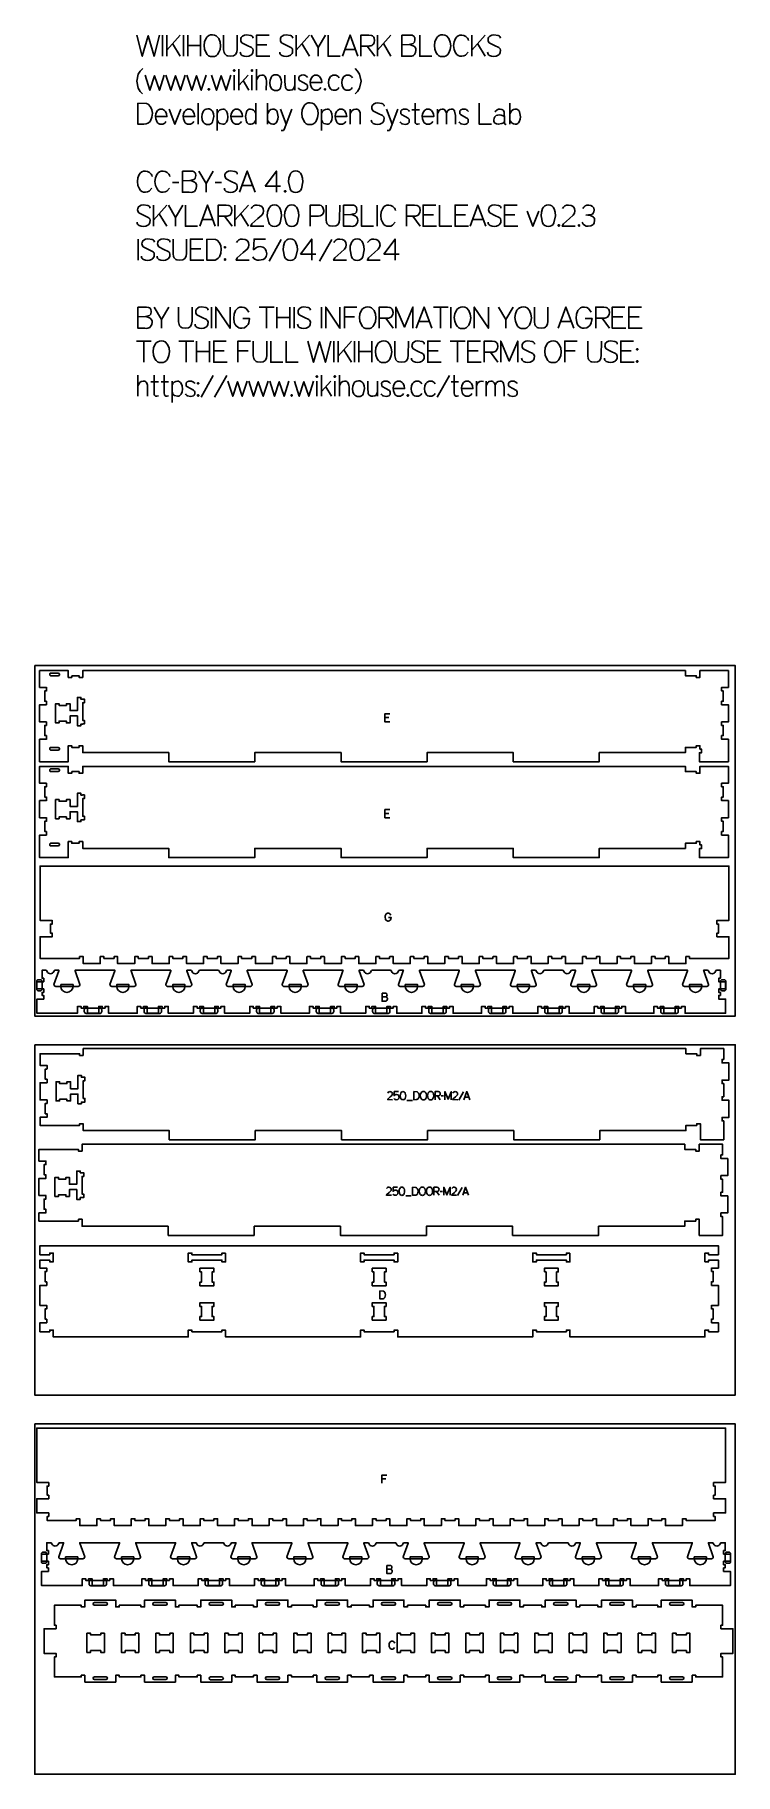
# Model space of a CAD drawing. Header units: millimetres. Extents: x -1220 to 1220, y -1930 to 4127.
import ezdxf

# ---------------------------------------------------------------- set-up
doc = ezdxf.new("R2010")
doc.units = ezdxf.units.MM
for name, color, linetype, true_color in [('0_SHEET_SPRUCEPLY_2440X122', 1, 'Continuous', 0xff0000), ('1_ANYTOOL_1MMDEEP_LABELS_S', 2, 'Continuous', 0xffff00), ('3_ANYTOOL_CUTTHROUGH_INSID', 4, 'Continuous', 0x00ffff), ('4_ANYTOOL_CUTTHROUGH_OUTSI', 5, 'Continuous', 0x0000ff), ('5_ANYTOOL_HALF_MILL_9MM_IN', 3, 'Continuous', 0x00ff00), ('TC', 220, 'Continuous', 0xff00bb)]:
    doc.layers.add(name, color=color, linetype=linetype, true_color=true_color)

msp = doc.modelspace()

# ---------------------------------------------------------------- linework, layer by layer
at = {"layer": '0_SHEET_SPRUCEPLY_2440X122'}
for points in [[(-1220, 1930), (-1220, 710), (1220, 710), (1220, 1930)], [(-1220, 610), (-1220, -610), (1220, -610), (1220, 610)], [(-1220, -710), (-1220, -1930), (1220, -1930), (1220, -710)]]:
    msp.add_lwpolyline(points, close=True, dxfattribs=at)
at = {"layer": '1_ANYTOOL_1MMDEEP_LABELS_S'}
for p, q in [((13.3, 1749.3, 0), (-0.4, 1749.3, 0)), ((13.3, 1415.6, 0), (-0.4, 1415.6, 0)), ((182.8, 432.2, 0), (192.5, 418.7, 0)), ((203.7, 431.7, 0), (195.5, 431.6, 0)), ((273, 446.3, 0), (257, 417.5, 0)), ((277.9, 427.6, 0), (291.8, 427.6, 0)), ((76.1, 416.3, 0), (95.4, 416.3, 0)), ((72.2, 83.5, 0), (91.5, 83.5, 0)), ((178.9, 99.3, 0), (188.7, 85.8, 0)), ((199.9, 98.8, 0), (191.7, 98.7, 0)), ((269.1, 113.4, 0), (253.1, 84.7, 0)), ((274, 94.8, 0), (287.9, 94.8, 0)), ((3, -901.5, 0), (-10.5, -901.5, 0))]:
    msp.add_line(p, q, dxfattribs=at)
for points in [[(17.3, 1734.3), (-0.4, 1734.3), (-0.4, 1762.3), (16.3, 1762.3)], [(17.3, 1400.6), (-0.4, 1400.6), (-0.4, 1428.6), (16.3, 1428.6)], [(12.3, 1053.1), (21.4, 1053.1), (20.4, 1047.6), (19.4, 1045.4), (17.9, 1043.5), (14.5, 1041.1), (10.8, 1040.2), (8.9, 1040.4), (7, 1041), (3.7, 1043.5), (2.3, 1045.4), (1.3, 1047.7), (0.5, 1053.8), (1.1, 1058.8), (3, 1063.5), (4.4, 1065.6), (6.3, 1067.1), (8.7, 1068), (11.4, 1068.3), (14.4, 1067.7), (16.8, 1066.1), (20.3, 1061.3)], [(-10.2, 776.9), (-0.4, 777), (5, 778.5), (6, 779.3), (6.7, 780.4), (7.3, 783.6), (6.9, 786.3), (6.4, 787.3), (5.8, 788.2), (4.9, 788.8), (3.8, 789.3), (1.1, 789.7), (-10.2, 789.7)], [(-10.2, 789.7), (-10.2, 761.7), (-1.2, 761.7), (1.2, 761.6), (2.8, 761.7), (4.3, 762.1), (5.5, 762.9), (6.6, 764), (8, 766.7), (8.5, 769.6), (8.3, 771.4), (7.8, 772.9), (7, 774.1), (5.8, 775.1), (2.9, 776.4), (-0.4, 777)], [(26.1, 418.7), (9, 418.8), (10.5, 421.9), (18.4, 428.9), (23.5, 433.3), (25.1, 435.9), (25.7, 439), (25.1, 442.3), (24.3, 443.7), (23.3, 444.7), (20.6, 446.2), (17.3, 446.7), (14.8, 446.4), (12.6, 445.5), (10.8, 444), (9.4, 441.9)], [(30.7, 423.1), (32.4, 421.2), (34.3, 419.8), (36.6, 419), (39.1, 418.7), (44.5, 419.7), (46.6, 421.2), (48.3, 423.7), (49, 425.5), (49.2, 427.3), (48.6, 430.9), (46.9, 434), (45.7, 435.2), (44.2, 436), (40.5, 436.7), (38, 436.4), (35.8, 435.6), (31.8, 432.7), (32.5, 446.7), (47.6, 446.7)], [(174.4, 418.7), (174.4, 446.7), (185, 446.7), (188.2, 446.2), (189.5, 445.7), (190.6, 444.9), (191.4, 443.8), (191.9, 442.6), (192.4, 439.4), (192, 436.9), (190.7, 434.5), (189.8, 433.6), (188.8, 432.9), (187.6, 432.4), (186.3, 432.3), (184.7, 432.2), (182.8, 432.2), (174.4, 432.2)], [(208.5, 418.7), (208.5, 446.7), (219.7, 420.2), (230.9, 446.6), (230.9, 418.7)], [(253.2, 418.7), (236.1, 418.8), (237.6, 421.9), (245.5, 428.9), (250.6, 433.3), (252.2, 435.9), (252.8, 439), (252.2, 442.3), (251.4, 443.7), (250.4, 444.7), (247.7, 446.2), (244.5, 446.7), (241.9, 446.4), (239.7, 445.5), (237.9, 444), (236.5, 441.9)], [(274.6, 418.7), (284.8, 446.7), (295.1, 418.7)], [(22.2, 85.9), (5.1, 85.9), (6.6, 89.1), (14.5, 96), (19.6, 100.4), (21.2, 103), (21.8, 106.2), (21.2, 109.5), (20.5, 110.8), (19.4, 111.9), (16.8, 113.4), (13.5, 113.8), (10.9, 113.6), (8.7, 112.7), (6.9, 111.2), (5.5, 109.1)], [(26.8, 90.3), (28.5, 88.3), (30.5, 87), (32.7, 86.1), (35.2, 85.8), (40.6, 86.8), (42.8, 88.3), (44.4, 90.8), (45.1, 92.6), (45.3, 94.4), (44.7, 98.1), (43.1, 101.1), (41.8, 102.3), (40.3, 103.2), (36.6, 103.8), (34.1, 103.6), (31.9, 102.8), (27.9, 99.8), (28.6, 113.8), (43.7, 113.8)], [(170.5, 85.8), (170.5, 113.8), (181.1, 113.8), (184.4, 113.4), (185.6, 112.8), (186.7, 112), (187.5, 111), (188.1, 109.7), (188.5, 106.5), (188.1, 104), (186.9, 101.7), (186, 100.7), (184.9, 100), (183.8, 99.6), (182.4, 99.4), (180.8, 99.3), (178.9, 99.3), (170.5, 99.3)], [(204.7, 85.8), (204.7, 113.8), (215.9, 87.4), (227.1, 113.7), (227.1, 85.8)], [(249.3, 85.9), (232.3, 85.9), (233.7, 89.1), (241.6, 96), (246.7, 100.4), (248.4, 103), (248.9, 106.2), (248.3, 109.5), (247.6, 110.8), (246.5, 111.9), (243.9, 113.4), (240.6, 113.8), (238, 113.6), (235.8, 112.7), (234.1, 111.2), (232.7, 109.1)], [(270.7, 85.8), (280.9, 113.8), (291.2, 85.8)], [(6, -888.4), (-10.5, -888.4), (-10.5, -916.4)], [(6.4, -1216.1), (16.2, -1216), (21.5, -1214.5), (22.5, -1213.7), (23.3, -1212.6), (23.9, -1209.4), (23.5, -1206.7), (23, -1205.7), (22.3, -1204.8), (21.4, -1204.2), (20.4, -1203.7), (17.6, -1203.3), (6.4, -1203.3)], [(6.4, -1203.3), (6.4, -1231.3), (15.4, -1231.3), (17.8, -1231.4), (19.4, -1231.3), (20.8, -1230.9), (22.1, -1230.1), (23.1, -1229), (24.6, -1226.3), (25.1, -1223.4), (24.9, -1221.6), (24.4, -1220.1), (23.5, -1218.9), (22.4, -1217.9), (19.5, -1216.6), (16.2, -1216)]]:
    msp.add_lwpolyline(points, dxfattribs=at)
for points in [[(62.6, 446.9), (65.1, 446.6), (67.2, 445.5), (68.9, 443.9), (70.1, 441.9), (71.6, 437.2), (72.1, 432.3), (70.1, 423.1), (68.9, 421.1), (67.2, 419.6), (65.1, 418.8), (62.6, 418.5), (60.1, 418.8), (58, 419.6), (56.3, 421.1), (55.1, 423.1), (53.2, 432.4), (53.6, 437.2), (55.1, 441.9), (56.4, 443.9), (58, 445.5), (60, 446.6)], [(100.2, 446.7), (100.2, 418.7), (108.2, 418.8), (111, 419.1), (113.4, 420), (115.4, 421.4), (116.8, 423.5), (118.6, 428.2), (119.3, 433.3), (118.7, 437.6), (116.9, 441.6), (113.6, 445.1), (111.7, 446)], [(134.3, 447), (136.8, 446.7), (139, 445.6), (142.2, 442.1), (144.1, 437.5), (144.7, 432.5), (144, 427.8), (142.1, 423), (140.6, 420.9), (138.7, 419.5), (136.5, 418.6), (133.9, 418.3), (131.3, 418.6), (129, 419.5), (127.1, 421), (125.6, 423.1), (123.7, 428), (123, 432.8), (123.7, 437.8), (125.7, 442.5), (127.2, 444.5), (129.2, 445.9), (131.5, 446.7)], [(159.4, 447), (162, 446.7), (164.2, 445.6), (167.4, 442.1), (169.2, 437.5), (169.8, 432.5), (169.2, 427.8), (167.2, 423), (165.7, 420.9), (163.9, 419.5), (161.7, 418.6), (159.1, 418.3), (156.4, 418.6), (154.1, 419.5), (152.2, 421), (150.7, 423.1), (148.8, 428), (148.2, 432.8), (148.8, 437.8), (150.9, 442.5), (152.4, 444.5), (154.4, 445.9), (156.7, 446.7)], [(58.7, 114.1), (61.3, 113.7), (63.3, 112.6), (65, 111), (66.3, 109), (67.7, 104.3), (68.2, 99.5), (66.2, 90.2), (65, 88.2), (63.3, 86.8), (61.2, 85.9), (58.7, 85.6), (56.2, 85.9), (54.1, 86.8), (52.5, 88.2), (51.3, 90.3), (49.3, 99.5), (49.7, 104.4), (51.2, 109.1), (52.5, 111.1), (54.1, 112.6), (56.2, 113.7)], [(96.3, 113.8), (96.3, 85.8), (104.3, 85.9), (107.2, 86.3), (109.6, 87.1), (111.5, 88.6), (112.9, 90.6), (114.8, 95.4), (115.4, 100.5), (114.8, 104.8), (113.1, 108.7), (109.8, 112.3), (107.8, 113.2)], [(130.4, 114.2), (133, 113.8), (135.1, 112.8), (138.3, 109.3), (140.2, 104.6), (140.8, 99.7), (140.1, 94.9), (138.2, 90.2), (136.7, 88.1), (134.9, 86.6), (132.7, 85.7), (130.1, 85.4), (127.4, 85.7), (125.1, 86.6), (123.2, 88.1), (121.7, 90.2), (119.8, 95.1), (119.1, 100), (119.8, 105), (121.8, 109.6), (123.4, 111.6), (125.3, 113), (127.7, 113.9)], [(155.5, 114.2), (158.1, 113.8), (160.3, 112.8), (163.5, 109.3), (165.3, 104.6), (165.9, 99.7), (165.3, 94.9), (163.3, 90.2), (161.9, 88.1), (160, 86.6), (157.8, 85.7), (155.2, 85.4), (152.5, 85.7), (150.3, 86.6), (148.4, 88.1), (146.9, 90.2), (144.9, 95.1), (144.3, 100), (145, 105), (147, 109.6), (148.5, 111.6), (150.5, 113), (152.8, 113.9)], [(-17.7, -247), (-17.7, -275), (-9.7, -274.9), (-6.8, -274.6), (-4.4, -273.7), (-2.5, -272.3), (-1.1, -270.3), (0.8, -265.5), (1.4, -260.4), (0.8, -256.1), (-0.9, -252.1), (-4.2, -248.6), (-6.2, -247.7)]]:
    msp.add_lwpolyline(points, close=True, dxfattribs=at)
msp.add_lwpolyline([(33.8, -1473.5, 0.131103), (30.3, -1468.5), (27.7, -1467), (24.6, -1466.5), (22.2, -1466.7), (20.1, -1467.6), (18.3, -1468.9), (16.8, -1470.9), (14.8, -1475.4), (14.2, -1480.5), (14.9, -1485.5), (16.8, -1490.1), (18.3, -1492), (20.2, -1493.4), (22.4, -1494.2), (24.9, -1494.5), (27.6, -1494.1), (29.8, -1492.9), (33.2, -1489)], format="xyb", dxfattribs=at)
at = {"layer": '3_ANYTOOL_CUTTHROUGH_INSID'}
for points in [[(-1138.4, 1904.3), (-1164.1, 1904.3), (-1164.9, 1904.2), (-1165.6, 1904), (-1166.4, 1903.5), (-1167.5, 1902.1), (-1168, 1900.4), (-1168, 1898.7), (-1167.5, 1897), (-1166.4, 1895.6), (-1165.6, 1895.2), (-1164.9, 1894.9), (-1164.1, 1894.8), (-1138.4, 1894.8, 1)], [(-1138.4, 1635.8, 1), (-1138.4, 1645.3), (-1164.1, 1645.3), (-1164.9, 1645.2), (-1165.6, 1645), (-1166.4, 1644.5), (-1167.5, 1643.1), (-1168, 1641.4), (-1168, 1639.7), (-1167.5, 1638), (-1166.4, 1636.6), (-1165.6, 1636.2), (-1164.9, 1635.9), (-1164.1, 1635.8)], [(-1138.4, 1570.6), (-1164.1, 1570.6), (-1164.9, 1570.6), (-1165.6, 1570.3), (-1166.4, 1569.8), (-1167.5, 1568.4), (-1168, 1566.7), (-1168, 1565), (-1167.5, 1563.3), (-1166.4, 1562), (-1165.6, 1561.5), (-1164.9, 1561.2), (-1164.1, 1561.1), (-1138.4, 1561.1, 1)], [(-1138.4, 1302.1, 1), (-1138.4, 1311.6), (-1164.1, 1311.6), (-1164.9, 1311.6), (-1165.6, 1311.3), (-1166.4, 1310.8), (-1167.5, 1309.4), (-1168, 1307.7), (-1168, 1306), (-1167.5, 1304.3), (-1166.4, 1303), (-1165.6, 1302.5), (-1164.9, 1302.2), (-1164.1, 1302.1)], [(-971.8, -1341.7, 1), (-971.8, -1332.2), (-1011.8, -1332.2, 1), (-1011.8, -1341.7)], [(-763.8, -1341.7, 1), (-763.8, -1332.2), (-803.8, -1332.2, 1), (-803.8, -1341.7)], [(-567.8, -1341.7, 1), (-567.8, -1332.2), (-607.8, -1332.2, 1), (-607.8, -1341.7)], [(-371.8, -1341.7, 1), (-371.8, -1332.2), (-411.8, -1332.2, 1), (-411.8, -1341.7)], [(-163.8, -1341.7, 1), (-163.8, -1332.2), (-203.8, -1332.2, 1), (-203.8, -1341.7)], [(-7.8, -1341.7), (32.2, -1341.7, 1), (32.2, -1332.2), (-7.8, -1332.2, 1)], [(188.2, -1341.7), (228.2, -1341.7, 1), (228.2, -1332.2), (188.2, -1332.2, 1)], [(396.2, -1341.7), (436.2, -1341.7, 1), (436.2, -1332.2), (396.2, -1332.2, 1)], [(592.2, -1341.7), (632.2, -1341.7, 1), (632.2, -1332.2), (592.2, -1332.2, 1)], [(788.2, -1341.7), (828.2, -1341.7, 1), (828.2, -1332.2), (788.2, -1332.2, 1)], [(996.2, -1341.7), (1036.2, -1341.7, 1), (1036.2, -1332.2), (996.2, -1332.2, 1)], [(-971.8, -1591.2), (-1011.8, -1591.2, 1), (-1011.8, -1600.7), (-971.8, -1600.7, 1)], [(-763.8, -1591.2), (-803.8, -1591.2, 1), (-803.8, -1600.7), (-763.8, -1600.7, 1)], [(-567.8, -1591.3), (-607.8, -1591.3, 1), (-607.8, -1600.8), (-567.8, -1600.8, 1)], [(-371.8, -1591.2), (-411.8, -1591.2, 1), (-411.8, -1600.7), (-371.8, -1600.7, 1)], [(-163.8, -1591.2), (-203.8, -1591.2, 1), (-203.8, -1600.7), (-163.8, -1600.7, 1)], [(-7.8, -1591.2, 1), (-7.8, -1600.7), (32.2, -1600.7, 1), (32.2, -1591.2)], [(188.2, -1591.2, 1), (188.2, -1600.7), (228.2, -1600.7, 1), (228.2, -1591.2)], [(396.2, -1591.2, 1), (396.2, -1600.7), (436.2, -1600.7, 1), (436.2, -1591.2)], [(592.2, -1591.3, 1), (592.2, -1600.8), (632.2, -1600.8, 1), (632.2, -1591.3)], [(788.2, -1591.2, 1), (788.2, -1600.7), (828.2, -1600.7, 1), (828.2, -1591.2)], [(996.2, -1591.2, 1), (996.2, -1600.7), (1036.2, -1600.7, 1), (1036.2, -1591.2)]]:
    msp.add_lwpolyline(points, format="xyb", close=True, dxfattribs=at)
for points in [[(-1053.6, 1813.4), (-1053.6, 1813.3), (-1059.1, 1813.3), (-1059.1, 1819.3), (-1071.6, 1819.3), (-1071.6, 1773.3), (-1097.1, 1773.3), (-1097.1, 1797.3), (-1109.6, 1797.3), (-1109.6, 1791.3), (-1135.1, 1791.3), (-1135.1, 1797.3), (-1147.6, 1797.3), (-1147.6, 1730.8), (-1135.1, 1730.8), (-1135.1, 1736.8), (-1109.6, 1736.8), (-1109.6, 1730.8), (-1097.1, 1730.8), (-1097.1, 1754.8), (-1071.6, 1754.8), (-1071.6, 1720.8), (-1059.1, 1720.8), (-1059.1, 1726.8), (-1053.1, 1726.8), (-1053.1, 1726.9), (-1047.1, 1726.9), (-1047.1, 1739.4), (-1053.1, 1739.4), (-1053.1, 1800.9), (-1047.1, 1800.9), (-1047.1, 1813.4)], [(-1053.6, 1479.7), (-1053.6, 1479.6), (-1059.1, 1479.6), (-1059.1, 1485.6), (-1071.6, 1485.6), (-1071.6, 1439.6), (-1097.1, 1439.6), (-1097.1, 1463.6), (-1109.6, 1463.6), (-1109.6, 1457.6), (-1135.1, 1457.6), (-1135.1, 1463.6), (-1147.6, 1463.6), (-1147.6, 1397.1), (-1135.1, 1397.1), (-1135.1, 1403.1), (-1109.6, 1403.1), (-1109.6, 1397.1), (-1097.1, 1397.1), (-1097.1, 1421.1), (-1071.6, 1421.1), (-1071.6, 1387.1), (-1059.1, 1387.1), (-1059.1, 1393.1), (-1053.1, 1393.1), (-1053.1, 1393.2), (-1047.1, 1393.2), (-1047.1, 1405.7), (-1053.1, 1405.7), (-1053.1, 1467.2), (-1047.1, 1467.2), (-1047.1, 1479.7)], [(-1051.9, 497.1), (-1051.9, 497), (-1057.4, 497), (-1057.4, 503), (-1069.9, 503), (-1069.9, 457), (-1095.4, 457), (-1095.4, 481), (-1107.9, 481), (-1107.9, 475), (-1133.4, 475), (-1133.4, 481), (-1145.9, 481), (-1145.9, 414.5), (-1133.4, 414.5), (-1133.4, 420.5), (-1107.9, 420.5), (-1107.9, 414.5), (-1095.4, 414.5), (-1095.4, 438.5), (-1069.9, 438.5), (-1069.9, 404.5), (-1057.4, 404.5), (-1057.4, 410.5), (-1051.4, 410.5), (-1051.4, 410.6), (-1045.4, 410.6), (-1045.4, 423.1), (-1051.4, 423.1), (-1051.4, 484.6), (-1045.4, 484.6), (-1045.4, 497.1)], [(-1055.8, 164.2), (-1055.8, 164.1), (-1061.3, 164.1), (-1061.3, 170.1), (-1073.8, 170.1), (-1073.8, 124.2), (-1099.3, 124.2), (-1099.3, 148.2), (-1111.8, 148.2), (-1111.8, 142.2), (-1137.3, 142.2), (-1137.3, 148.2), (-1149.8, 148.2), (-1149.8, 81.7), (-1137.3, 81.7), (-1137.3, 87.7), (-1111.8, 87.7), (-1111.8, 81.7), (-1099.3, 81.7), (-1099.3, 105.7), (-1073.8, 105.7), (-1073.8, 71.6), (-1061.3, 71.6), (-1061.3, 77.6), (-1055.3, 77.6), (-1055.3, 77.7), (-1049.3, 77.7), (-1049.3, 90.2), (-1055.3, 90.2), (-1055.3, 151.7), (-1049.3, 151.7), (-1049.3, 164.2)], [(-555.6, -115.4), (-568.1, -115.4), (-568.1, -121.4), (-672.8, -121.4), (-672.8, -115.4), (-685.3, -115.4), (-685.3, -145.9), (-672.8, -145.9), (-672.8, -139.9), (-568.1, -139.9), (-568.1, -145.9), (-555.6, -145.9)], [(44.4, -115.4), (31.9, -115.4), (31.9, -121.4), (-72.8, -121.4), (-72.8, -115.4), (-85.3, -115.4), (-85.3, -145.9), (-72.8, -145.9), (-72.8, -139.9), (31.9, -139.9), (31.9, -145.9), (44.4, -145.9)], [(644.4, -115.4), (631.9, -115.4), (631.9, -121.4), (527.2, -121.4), (527.2, -115.4), (514.7, -115.4), (514.7, -145.9), (527.2, -145.9), (527.2, -139.9), (631.9, -139.9), (631.9, -145.9), (644.4, -145.9)], [(-644.7, -180.9), (-638.7, -180.9), (-638.7, -216.4), (-644.7, -216.4), (-644.7, -228.9), (-596.2, -228.9), (-596.2, -216.4), (-602.2, -216.4), (-602.2, -180.9), (-596.2, -180.9), (-596.2, -168.4), (-644.7, -168.4)], [(-44.7, -180.9), (-38.7, -180.9), (-38.7, -216.4), (-44.7, -216.4), (-44.7, -228.9), (3.8, -228.9), (3.8, -216.4), (-2.2, -216.4), (-2.2, -180.9), (3.8, -180.9), (3.8, -168.4), (-44.7, -168.4)], [(555.3, -180.9), (561.3, -180.9), (561.3, -216.4), (555.3, -216.4), (555.3, -228.9), (603.8, -228.9), (603.8, -216.4), (597.8, -216.4), (597.8, -180.9), (603.8, -180.9), (603.8, -168.4), (555.3, -168.4)], [(-644.7, -300.9), (-638.7, -300.9), (-638.7, -336.4), (-644.7, -336.4), (-644.7, -348.9), (-596.2, -348.9), (-596.2, -336.4), (-602.2, -336.4), (-602.2, -300.9), (-596.2, -300.9), (-596.2, -288.4), (-644.7, -288.4)], [(-44.7, -300.9), (-38.7, -300.9), (-38.7, -336.4), (-44.7, -336.4), (-44.7, -348.9), (3.8, -348.9), (3.8, -336.4), (-2.2, -336.4), (-2.2, -300.9), (3.8, -300.9), (3.8, -288.4), (-44.7, -288.4)], [(555.3, -300.9), (561.3, -300.9), (561.3, -336.4), (555.3, -336.4), (555.3, -348.9), (603.8, -348.9), (603.8, -336.4), (597.8, -336.4), (597.8, -300.9), (603.8, -300.9), (603.8, -288.4), (555.3, -288.4)], [(-1025.6, -1499.7), (-990.1, -1499.7), (-990.1, -1505.7), (-977.6, -1505.7), (-977.6, -1439.2), (-990.1, -1439.2), (-990.1, -1445.2), (-1025.6, -1445.2), (-1025.6, -1439.2), (-1038.1, -1439.2), (-1038.1, -1505.7), (-1025.6, -1505.7)], [(-905.6, -1499.7), (-870.1, -1499.7), (-870.1, -1505.7), (-857.6, -1505.7), (-857.6, -1439.2), (-870.1, -1439.2), (-870.1, -1445.2), (-905.6, -1445.2), (-905.6, -1439.2), (-918.1, -1439.2), (-918.1, -1505.7), (-905.6, -1505.7)], [(-785.6, -1499.7), (-750.1, -1499.7), (-750.1, -1505.7), (-737.6, -1505.7), (-737.6, -1439.2), (-750.1, -1439.2), (-750.1, -1445.2), (-785.6, -1445.2), (-785.6, -1439.2), (-798.1, -1439.2), (-798.1, -1505.7), (-785.6, -1505.7)], [(-665.6, -1499.7), (-630.1, -1499.7), (-630.1, -1505.7), (-617.6, -1505.7), (-617.6, -1439.2), (-630.1, -1439.2), (-630.1, -1445.2), (-665.6, -1445.2), (-665.6, -1439.2), (-678.1, -1439.2), (-678.1, -1505.7), (-665.6, -1505.7)], [(-545.6, -1499.7), (-510.1, -1499.7), (-510.1, -1505.7), (-497.6, -1505.7), (-497.6, -1439.2), (-510.1, -1439.2), (-510.1, -1445.2), (-545.6, -1445.2), (-545.6, -1439.2), (-558.1, -1439.2), (-558.1, -1505.7), (-545.6, -1505.7)], [(-425.6, -1499.7), (-390.1, -1499.7), (-390.1, -1505.7), (-377.6, -1505.7), (-377.6, -1439.2), (-390.1, -1439.2), (-390.1, -1445.2), (-425.6, -1445.2), (-425.6, -1439.2), (-438.1, -1439.2), (-438.1, -1505.7), (-425.6, -1505.7)], [(-305.6, -1499.7), (-270.1, -1499.7), (-270.1, -1505.7), (-257.6, -1505.7), (-257.6, -1439.2), (-270.1, -1439.2), (-270.1, -1445.2), (-305.6, -1445.2), (-305.6, -1439.2), (-318.1, -1439.2), (-318.1, -1505.7), (-305.6, -1505.7)], [(-185.6, -1499.7), (-150.1, -1499.7), (-150.1, -1505.7), (-137.6, -1505.7), (-137.6, -1439.2), (-150.1, -1439.2), (-150.1, -1445.2), (-185.6, -1445.2), (-185.6, -1439.2), (-198.1, -1439.2), (-198.1, -1505.7), (-185.6, -1505.7)], [(-65.6, -1499.7), (-30.1, -1499.7), (-30.1, -1505.7), (-17.6, -1505.7), (-17.6, -1439.2), (-30.1, -1439.2), (-30.1, -1445.2), (-65.6, -1445.2), (-65.6, -1439.2), (-78.1, -1439.2), (-78.1, -1505.7), (-65.6, -1505.7)], [(54.4, -1505.7), (54.4, -1499.7), (89.9, -1499.7), (89.9, -1505.7), (102.4, -1505.7), (102.4, -1439.2), (89.9, -1439.2), (89.9, -1445.2), (54.4, -1445.2), (54.4, -1439.2), (41.9, -1439.2), (41.9, -1505.7)], [(174.4, -1505.7), (174.4, -1499.7), (209.9, -1499.7), (209.9, -1505.7), (222.4, -1505.7), (222.4, -1439.2), (209.9, -1439.2), (209.9, -1445.2), (174.4, -1445.2), (174.4, -1439.2), (161.9, -1439.2), (161.9, -1505.7)], [(294.4, -1505.7), (294.4, -1499.7), (329.9, -1499.7), (329.9, -1505.7), (342.4, -1505.7), (342.4, -1439.2), (329.9, -1439.2), (329.9, -1445.2), (294.4, -1445.2), (294.4, -1439.2), (281.9, -1439.2), (281.9, -1505.7)], [(414.4, -1505.7), (414.4, -1499.7), (449.9, -1499.7), (449.9, -1505.7), (462.4, -1505.7), (462.4, -1439.2), (449.9, -1439.2), (449.9, -1445.2), (414.4, -1445.2), (414.4, -1439.2), (401.9, -1439.2), (401.9, -1505.7)], [(534.4, -1505.7), (534.4, -1499.7), (569.9, -1499.7), (569.9, -1505.7), (582.4, -1505.7), (582.4, -1439.2), (569.9, -1439.2), (569.9, -1445.2), (534.4, -1445.2), (534.4, -1439.2), (521.9, -1439.2), (521.9, -1505.7)], [(654.4, -1505.7), (654.4, -1499.7), (689.9, -1499.7), (689.9, -1505.7), (702.4, -1505.7), (702.4, -1439.2), (689.9, -1439.2), (689.9, -1445.2), (654.4, -1445.2), (654.4, -1439.2), (641.9, -1439.2), (641.9, -1505.7)], [(774.4, -1505.7), (774.4, -1499.7), (809.9, -1499.7), (809.9, -1505.7), (822.4, -1505.7), (822.4, -1439.2), (809.9, -1439.2), (809.9, -1445.2), (774.4, -1445.2), (774.4, -1439.2), (761.9, -1439.2), (761.9, -1505.7)], [(894.4, -1505.7), (894.4, -1499.7), (929.9, -1499.7), (929.9, -1505.7), (942.4, -1505.7), (942.4, -1439.2), (929.9, -1439.2), (929.9, -1445.2), (894.4, -1445.2), (894.4, -1439.2), (881.9, -1439.2), (881.9, -1505.7)], [(1014.4, -1505.7), (1014.4, -1499.7), (1049.9, -1499.7), (1049.9, -1505.7), (1062.4, -1505.7), (1062.4, -1439.2), (1049.9, -1439.2), (1049.9, -1445.2), (1014.4, -1445.2), (1014.4, -1439.2), (1001.9, -1439.2), (1001.9, -1505.7)]]:
    msp.add_lwpolyline(points, close=True, dxfattribs=at)
at = {"layer": '4_ANYTOOL_CUTTHROUGH_OUTSI'}
for points in [[(-1091.1, 1894.8), (-1091.1, 1889.1, -0.414214), (-1091.4, 1888.8), (-1103.4, 1888.8, -0.414214), (-1103.6, 1889.1), (-1103.6, 1912.8), (-1203.1, 1912.8), (-1203.1, 1854.3), (-1179.4, 1854.3, -0.414214), (-1179.1, 1854.1), (-1179.1, 1842.1, -0.414214), (-1179.4, 1841.8), (-1185.1, 1841.8), (-1185.1, 1806.3), (-1179.4, 1806.3, -0.414214), (-1179.1, 1806.1), (-1179.1, 1794.1, -0.414214), (-1179.4, 1793.8), (-1203.1, 1793.8), (-1203.1, 1734.3), (-1179.4, 1734.3, -0.414214), (-1179.1, 1734.1), (-1179.1, 1722.1, -0.414214), (-1179.4, 1721.8), (-1185.1, 1721.8), (-1185.1, 1686.3), (-1179.4, 1686.3, -0.414214), (-1179.1, 1686.1), (-1179.1, 1674.1, -0.414214), (-1179.4, 1673.8), (-1203.1, 1673.8), (-1203.1, 1595.3), (-1103.6, 1595.3), (-1103.6, 1651.1, -0.414214), (-1103.4, 1651.3), (-1091.4, 1651.3, -0.414214), (-1091.1, 1651.1), (-1091.1, 1645.3), (-1065.6, 1645.3), (-1065.6, 1651.1, -0.414214), (-1065.4, 1651.3), (-1053.4, 1651.3, -0.414214), (-1053.1, 1651.1), (-1053.1, 1627.3), (-753.4, 1627.3, -0.414214), (-753.1, 1627.1), (-753.1, 1595.3), (-453.6, 1595.3), (-453.6, 1627.1, -0.414214), (-453.4, 1627.3), (-153.4, 1627.3, -0.414214), (-153.1, 1627.1), (-153.1, 1595.3), (146.4, 1595.3), (146.4, 1627.1, -0.414214), (146.6, 1627.3), (446.6, 1627.3, -0.414214), (446.9, 1627.1), (446.9, 1595.3), (746.4, 1595.3), (746.4, 1627.1, -0.414214), (746.6, 1627.3), (1046.4, 1627.3), (1046.4, 1645.1, -0.414214), (1046.6, 1645.3), (1084.4, 1645.3), (1084.4, 1651.1, -0.414214), (1084.6, 1651.3), (1096.6, 1651.3, -0.414214), (1096.9, 1651.1), (1096.9, 1639.3), (1102.6, 1639.3, -0.414214), (1102.9, 1639.1), (1102.9, 1627.1, -0.414214), (1102.6, 1626.8), (1095.5, 1626.8), (1095.5, 1595.3), (1196.4, 1595.3), (1196.4, 1673.8), (1172.6, 1673.8, -0.414214), (1172.4, 1674.1), (1172.4, 1686.1, -0.414214), (1172.6, 1686.3), (1178.4, 1686.3), (1178.4, 1721.8), (1172.6, 1721.8, -0.414214), (1172.4, 1722.1), (1172.4, 1734.1, -0.414214), (1172.6, 1734.3), (1196.4, 1734.3), (1196.4, 1793.8), (1172.6, 1793.8, -0.414214), (1172.4, 1794.1), (1172.4, 1806.1, -0.414214), (1172.6, 1806.3), (1178.4, 1806.3), (1178.4, 1841.8), (1172.6, 1841.8, -0.414214), (1172.4, 1842.1), (1172.4, 1854.1, -0.414214), (1172.6, 1854.3), (1196.4, 1854.3), (1196.4, 1912.8), (1096.9, 1912.8), (1096.9, 1889.1, -0.414214), (1096.6, 1888.8), (1084.6, 1888.8, -0.414214), (1084.4, 1889.1), (1084.4, 1894.8), (1046.6, 1894.8, -0.414214), (1046.4, 1895.1), (1046.4, 1912.8), (-1053.1, 1912.8), (-1053.1, 1889.1, -0.414214), (-1053.4, 1888.8), (-1065.4, 1888.8, -0.414214), (-1065.6, 1889.1), (-1065.6, 1894.8)], [(-1091.1, 1561.1), (-1091.1, 1555.4, -0.414214), (-1091.4, 1555.1), (-1103.4, 1555.1, -0.414214), (-1103.6, 1555.4), (-1103.6, 1579.1), (-1203.1, 1579.1), (-1203.1, 1520.6), (-1179.4, 1520.6, -0.414214), (-1179.1, 1520.4), (-1179.1, 1508.4, -0.414214), (-1179.4, 1508.1), (-1185.1, 1508.1), (-1185.1, 1472.6), (-1179.4, 1472.6, -0.414214), (-1179.1, 1472.4), (-1179.1, 1460.4, -0.414214), (-1179.4, 1460.1), (-1203.1, 1460.1), (-1203.1, 1400.6), (-1179.4, 1400.6, -0.414214), (-1179.1, 1400.4), (-1179.1, 1388.4, -0.414214), (-1179.4, 1388.1), (-1185.1, 1388.1), (-1185.1, 1352.6), (-1179.4, 1352.6, -0.414214), (-1179.1, 1352.4), (-1179.1, 1340.4, -0.414214), (-1179.4, 1340.1), (-1203.1, 1340.1), (-1203.1, 1261.6), (-1103.6, 1261.6), (-1103.6, 1317.4, -0.414214), (-1103.4, 1317.6), (-1091.4, 1317.6, -0.414214), (-1091.1, 1317.4), (-1091.1, 1311.6), (-1065.6, 1311.6), (-1065.6, 1317.4, -0.414214), (-1065.4, 1317.6), (-1053.4, 1317.6, -0.414214), (-1053.1, 1317.4), (-1053.1, 1293.6), (-753.4, 1293.6, -0.414214), (-753.1, 1293.4), (-753.1, 1261.6), (-453.6, 1261.6), (-453.6, 1293.4, -0.414214), (-453.4, 1293.6), (-153.4, 1293.6, -0.414214), (-153.1, 1293.4), (-153.1, 1261.6), (146.4, 1261.6), (146.4, 1293.4, -0.414214), (146.6, 1293.6), (446.6, 1293.6, -0.414214), (446.9, 1293.4), (446.9, 1261.6), (746.4, 1261.6), (746.4, 1293.4, -0.414214), (746.6, 1293.6), (1046.4, 1293.6), (1046.4, 1311.4, -0.414214), (1046.6, 1311.6), (1084.4, 1311.6), (1084.4, 1317.4, -0.414214), (1084.6, 1317.6), (1096.6, 1317.6, -0.414214), (1096.9, 1317.4), (1096.9, 1305.6), (1102.6, 1305.6, -0.414214), (1102.9, 1305.4), (1102.9, 1293.4, -0.414214), (1102.6, 1293.1), (1095.5, 1293.1), (1095.5, 1261.6), (1196.4, 1261.6), (1196.4, 1340.1), (1172.6, 1340.1, -0.414214), (1172.4, 1340.4), (1172.4, 1352.4, -0.414214), (1172.6, 1352.6), (1178.4, 1352.6), (1178.4, 1388.1), (1172.6, 1388.1, -0.414214), (1172.4, 1388.4), (1172.4, 1400.4, -0.414214), (1172.6, 1400.6), (1196.4, 1400.6), (1196.4, 1460.1), (1172.6, 1460.1, -0.414214), (1172.4, 1460.4), (1172.4, 1472.4, -0.414214), (1172.6, 1472.6), (1178.4, 1472.6), (1178.4, 1508.1), (1172.6, 1508.1, -0.414214), (1172.4, 1508.4), (1172.4, 1520.4, -0.414214), (1172.6, 1520.6), (1196.4, 1520.6), (1196.4, 1579.1), (1096.9, 1579.1), (1096.9, 1555.4, -0.414214), (1096.6, 1555.1), (1084.6, 1555.1, -0.414214), (1084.4, 1555.4), (1084.4, 1561.1), (1046.6, 1561.1, -0.414214), (1046.4, 1561.4), (1046.4, 1579.1), (-1053.1, 1579.1), (-1053.1, 1555.4, -0.414214), (-1053.4, 1555.1), (-1065.4, 1555.1, -0.414214), (-1065.6, 1555.4), (-1065.6, 1561.1)], [(1060.7, 916.6, 0.414214), (1060.5, 916.8), (1048.5, 916.8, 0.414214), (1048.2, 916.6), (1048.2, 892.8), (988.7, 892.8), (988.7, 916.6, 0.414214), (988.5, 916.8), (976.5, 916.8, 0.414214), (976.2, 916.6), (976.2, 910.8), (940.7, 910.8), (940.7, 916.6, 0.414214), (940.5, 916.8), (928.5, 916.8, 0.414214), (928.2, 916.6), (928.2, 892.8), (868.7, 892.8), (868.7, 916.6, 0.414214), (868.5, 916.8), (856.5, 916.8, 0.414214), (856.2, 916.6), (856.2, 910.8), (820.7, 910.8), (820.7, 916.6, 0.414214), (820.5, 916.8), (808.5, 916.8, 0.414214), (808.2, 916.6), (808.2, 892.8), (748.7, 892.8), (748.7, 916.6, 0.414214), (748.5, 916.8), (736.5, 916.8, 0.414214), (736.2, 916.6), (736.2, 910.8), (700.7, 910.8), (700.7, 916.6, 0.414214), (700.5, 916.8), (688.5, 916.8, 0.414214), (688.2, 916.6), (688.2, 892.8), (628.7, 892.8), (628.7, 916.6, 0.414214), (628.5, 916.8), (616.5, 916.8, 0.414214), (616.2, 916.6), (616.2, 910.8), (580.7, 910.8), (580.7, 916.6, 0.414214), (580.5, 916.8), (568.5, 916.8, 0.414214), (568.2, 916.6), (568.2, 892.8), (508.7, 892.8), (508.7, 916.6, 0.414214), (508.5, 916.8), (496.5, 916.8, 0.414214), (496.2, 916.6), (496.2, 910.8), (460.7, 910.8), (460.7, 916.6, 0.414214), (460.5, 916.8), (448.5, 916.8, 0.414214), (448.2, 916.6), (448.2, 892.8), (388.7, 892.8), (388.7, 916.6, 0.414214), (388.5, 916.8), (376.5, 916.8, 0.414214), (376.2, 916.6), (376.2, 910.8), (340.7, 910.8), (340.7, 916.6, 0.414214), (340.5, 916.8), (328.5, 916.8, 0.414214), (328.2, 916.6), (328.2, 892.8), (268.7, 892.8), (268.7, 916.6, 0.414214), (268.5, 916.8), (256.5, 916.8, 0.414214), (256.2, 916.6), (256.2, 910.8), (220.7, 910.8), (220.7, 916.6, 0.414213), (220.5, 916.8), (208.5, 916.8, 0.414214), (208.2, 916.6), (208.2, 892.8), (148.7, 892.8), (148.7, 916.6, 0.414214), (148.5, 916.8), (136.5, 916.8, 0.414214), (136.2, 916.6), (136.2, 910.8), (100.7, 910.8), (100.7, 916.6, 0.414213), (100.5, 916.8), (88.5, 916.8, 0.414214), (88.2, 916.6), (88.2, 892.8), (28.7, 892.8), (28.7, 916.6, 0.414214), (28.5, 916.8), (16.5, 916.8, 0.414214), (16.2, 916.6), (16.2, 910.8), (-19.3, 910.8), (-19.3, 916.6, 0.414214), (-19.5, 916.8), (-31.5, 916.8, 0.414214), (-31.8, 916.6), (-31.8, 892.8), (-91.3, 892.8), (-91.3, 916.6, 0.414214), (-91.5, 916.8), (-103.5, 916.8, 0.414214), (-103.8, 916.6), (-103.8, 910.8), (-139.3, 910.8), (-139.3, 916.6, 0.414214), (-139.5, 916.8), (-151.5, 916.8, 0.414214), (-151.8, 916.6), (-151.8, 892.8), (-211.3, 892.8), (-211.3, 916.6, 0.414214), (-211.5, 916.8), (-223.5, 916.8, 0.414214), (-223.8, 916.6), (-223.8, 910.8), (-259.3, 910.8), (-259.3, 916.6, 0.414214), (-259.5, 916.8), (-271.5, 916.8, 0.414214), (-271.8, 916.6), (-271.8, 892.8), (-331.3, 892.8), (-331.3, 916.6, 0.414214), (-331.5, 916.8), (-343.5, 916.8, 0.414214), (-343.8, 916.6), (-343.8, 910.8), (-379.3, 910.8), (-379.3, 916.6, 0.414214), (-379.5, 916.8), (-391.5, 916.8, 0.414214), (-391.8, 916.6), (-391.8, 892.8), (-451.3, 892.8), (-451.3, 916.6, 0.414214), (-451.5, 916.8), (-463.5, 916.8, 0.414214), (-463.8, 916.6), (-463.8, 910.8), (-499.3, 910.8), (-499.3, 916.6, 0.414214), (-499.5, 916.8), (-511.5, 916.8, 0.414214), (-511.8, 916.6), (-511.8, 892.8), (-571.3, 892.8), (-571.3, 916.6, 0.414214), (-571.5, 916.8), (-583.5, 916.8, 0.414214), (-583.8, 916.6), (-583.8, 910.8), (-619.3, 910.8), (-619.3, 916.6, 0.414214), (-619.5, 916.8), (-631.5, 916.8, 0.414214), (-631.8, 916.6), (-631.8, 892.8), (-691.3, 892.8), (-691.3, 916.6, 0.414214), (-691.5, 916.8), (-703.5, 916.8, 0.414214), (-703.8, 916.6), (-703.8, 910.8), (-739.3, 910.8), (-739.3, 916.6, 0.414214), (-739.5, 916.8), (-751.5, 916.8, 0.414214), (-751.8, 916.6), (-751.8, 892.8), (-811.3, 892.8), (-811.3, 916.6, 0.414214), (-811.5, 916.8), (-823.5, 916.8, 0.414214), (-823.8, 916.6), (-823.8, 910.8), (-859.3, 910.8), (-859.3, 916.6, 0.414214), (-859.5, 916.8), (-871.5, 916.8, 0.414214), (-871.8, 916.6), (-871.8, 892.8), (-931.3, 892.8), (-931.3, 916.6, 0.414214), (-931.5, 916.8), (-943.5, 916.8, 0.414214), (-943.8, 916.6), (-943.8, 910.8), (-979.3, 910.8), (-979.3, 916.6, 0.414214), (-979.5, 916.8), (-991.5, 916.8, 0.414214), (-991.8, 916.6), (-991.8, 892.8), (-1051.3, 892.8), (-1051.3, 916.6, 0.414214), (-1051.5, 916.8), (-1063.5, 916.8, 0.414214), (-1063.8, 916.6), (-1063.8, 910.8), (-1201.3, 910.8), (-1201.3, 986.3), (-1159.5, 986.3, 0.414214), (-1159.3, 986.6), (-1159.3, 998.6, 0.414214), (-1159.5, 998.8), (-1165.3, 998.8), (-1165.3, 1030.3), (-1159.5, 1030.3, 0.414214), (-1159.3, 1030.6), (-1159.3, 1042.6, 0.414214), (-1159.5, 1042.8), (-1201.3, 1042.8), (-1201.3, 1232.3), (1198.2, 1232.3), (1198.2, 1042.8), (1156.5, 1042.8, 0.414214), (1156.2, 1042.6), (1156.2, 1030.6, 0.414214), (1156.5, 1030.3), (1162.2, 1030.3), (1162.2, 998.8), (1156.5, 998.8, 0.414214), (1156.2, 998.6), (1156.2, 986.6, 0.414214), (1156.5, 986.3), (1198.2, 986.3), (1198.2, 910.8), (1060.7, 910.8)], [(-43.7, 869.2), (17.7, 869.2, -0.317837), (23.1, 865.3, 0.707107), (46.2, 865.3, -0.317837), (51.6, 869.2), (64, 869.2), (63.8, 867.8), (46.9, 819.5), (46.8, 819.4, 0.414214), (53.1, 813.2), (131.1, 813.2, 0.414214), (137.3, 819.4), (137.3, 819.5), (120.4, 867.8), (120.2, 869.2), (258.9, 869.2), (258.7, 867.8), (241.8, 819.5), (241.7, 819.4, 0.414214), (248, 813.2), (326, 813.2, 0.414214), (332.2, 819.4), (332.2, 819.5), (315.3, 867.8), (315.1, 869.2), (453.8, 869.2), (453.6, 867.8), (436.7, 819.5), (436.6, 819.4, 0.414214), (442.9, 813.2), (520.9, 813.2, 0.414214), (527.1, 819.4), (527.1, 819.5), (510.2, 867.8), (510, 869.2), (522.4, 869.2, -0.317837), (527.8, 865.3, 0.707107), (550.9, 865.3, -0.317837), (556.3, 869.2), (617.7, 869.2, -0.317837), (623.1, 865.3, 0.707107), (646.2, 865.3, -0.317837), (651.6, 869.2), (664, 869.2), (663.8, 867.8), (646.9, 819.5), (646.8, 819.4, 0.414214), (653.1, 813.2), (731.1, 813.2, 0.414214), (737.3, 819.4), (737.3, 819.5), (720.4, 867.8), (720.2, 869.2), (858.9, 869.2), (858.7, 867.8), (841.8, 819.5), (841.7, 819.4, 0.414214), (848, 813.2), (926, 813.2, 0.414214), (932.2, 819.4), (932.2, 819.5), (915.3, 867.8), (915.1, 869.2), (1053.8, 869.2), (1053.6, 867.8), (1036.7, 819.5), (1036.6, 819.4, 0.414214), (1042.9, 813.2), (1120.9, 813.2, 0.414214), (1127.1, 819.4), (1127.1, 819.5), (1110.2, 867.8), (1110, 869.2), (1122.4, 869.2, -0.317837), (1127.8, 865.3, 0.707107), (1150.9, 865.3, -0.317837), (1156.3, 869.2), (1168.7, 869.2), (1168.7, 841.7), (1163, 841.7, 0.414214), (1162.7, 841.4), (1162.7, 829.4, 0.414214), (1163, 829.2), (1186.7, 829.2), (1186.7, 804.7), (1163, 804.7, 0.414214), (1162.7, 804.4), (1162.7, 792.4, 0.414214), (1163, 792.2), (1168.7, 792.2), (1168.7, 781.7), (1163, 781.7, 0.414214), (1162.7, 781.4), (1162.7, 769.4, 0.414214), (1163, 769.2), (1186.7, 769.2), (1186.7, 719.7), (1045.2, 719.7), (1045.2, 743.4, 0.414214), (1045, 743.7), (1033, 743.7, 0.414214), (1032.7, 743.4), (1032.7, 737.7), (1023.2, 737.7), (1023.2, 743.4, 0.414214), (1023, 743.7), (1011, 743.7, 0.414214), (1010.7, 743.4), (1010.7, 719.7), (971.2, 719.7), (971.2, 743.4, 0.414214), (971, 743.7), (959, 743.7, 0.414214), (958.7, 743.4), (958.7, 737.7), (949.2, 737.7), (949.2, 743.4, 0.414214), (949, 743.7), (937, 743.7, 0.414214), (936.7, 743.4), (936.7, 719.7), (837.2, 719.7), (837.2, 743.4, 0.414214), (837, 743.7), (825, 743.7, 0.414214), (824.7, 743.4), (824.7, 737.7), (815.2, 737.7), (815.2, 743.4, 0.414214), (815, 743.7), (803, 743.7, 0.414214), (802.7, 743.4), (802.7, 719.7), (763.2, 719.7), (763.2, 743.4, 0.414214), (763, 743.7), (751, 743.7, 0.414214), (750.7, 743.4), (750.7, 737.7), (741.2, 737.7), (741.2, 743.4, 0.414214), (741, 743.7), (729, 743.7, 0.414214), (728.7, 743.4), (728.7, 719.7), (641.2, 719.7), (641.2, 743.4, 0.414214), (641, 743.7), (629, 743.7, 0.414214), (628.7, 743.4), (628.7, 737.7), (619.2, 737.7), (619.2, 743.4, 0.414214), (619, 743.7), (607, 743.7, 0.414214), (606.7, 743.4), (606.7, 719.7), (567.2, 719.7), (567.2, 743.4, 0.414214), (567, 743.7), (555, 743.7, 0.414214), (554.7, 743.4), (554.7, 737.7), (545.2, 737.7), (545.2, 743.4, 0.414214), (545, 743.7), (533, 743.7, 0.414214), (532.7, 743.4), (532.7, 719.7), (445.2, 719.7), (445.2, 743.4, 0.414214), (445, 743.7), (433, 743.7, 0.414214), (432.7, 743.4), (432.7, 737.7), (423.2, 737.7), (423.2, 743.4, 0.414214), (423, 743.7), (411, 743.7, 0.414214), (410.7, 743.4), (410.7, 719.7), (371.2, 719.7), (371.2, 743.4, 0.414214), (371, 743.7), (359, 743.7, 0.414214), (358.7, 743.4), (358.7, 737.7), (349.2, 737.7), (349.2, 743.4, 0.414214), (349, 743.7), (337, 743.7, 0.414214), (336.7, 743.4), (336.7, 719.7), (237.2, 719.7), (237.2, 743.4, 0.414214), (237, 743.7), (225, 743.7, 0.414214), (224.7, 743.4), (224.7, 737.7), (215.2, 737.7), (215.2, 743.4, 0.414214), (215, 743.7), (203, 743.7, 0.414214), (202.7, 743.4), (202.7, 719.7), (163.2, 719.7), (163.2, 743.4, 0.414214), (163, 743.7), (151, 743.7, 0.414214), (150.7, 743.4), (150.7, 737.7), (141.2, 737.7), (141.2, 743.4, 0.414214), (141, 743.7), (129, 743.7, 0.414214), (128.7, 743.4), (128.7, 719.7), (41.2, 719.7), (41.2, 743.4, 0.414214), (41, 743.7), (29, 743.7, 0.414214), (28.7, 743.4), (28.7, 737.7), (19.2, 737.7), (19.2, 743.4, 0.414214), (19, 743.7), (7, 743.7, 0.414214), (6.7, 743.4), (6.7, 719.7), (-32.8, 719.7), (-32.8, 743.4, 0.414214), (-33, 743.7), (-45, 743.7, 0.414214), (-45.3, 743.4), (-45.3, 737.7), (-54.8, 737.7), (-54.8, 743.4, 0.414214), (-55, 743.7), (-67, 743.7, 0.414214), (-67.3, 743.4), (-67.3, 719.7), (-154.8, 719.7), (-154.8, 743.4, 0.414214), (-155, 743.7), (-167, 743.7, 0.414214), (-167.3, 743.4), (-167.3, 737.7), (-176.8, 737.7), (-176.8, 743.4, 0.414214), (-177, 743.7), (-189, 743.7, 0.414214), (-189.3, 743.4), (-189.3, 719.7), (-228.8, 719.7), (-228.8, 743.4, 0.414214), (-229, 743.7), (-241, 743.7, 0.414214), (-241.3, 743.4), (-241.3, 737.7), (-250.8, 737.7), (-250.8, 743.4, 0.414214), (-251, 743.7), (-263, 743.7, 0.414214), (-263.3, 743.4), (-263.3, 719.7), (-362.8, 719.7), (-362.8, 743.4, 0.414214), (-363, 743.7), (-375, 743.7, 0.414214), (-375.3, 743.4), (-375.3, 737.7), (-384.8, 737.7), (-384.8, 743.4, 0.414214), (-385, 743.7), (-397, 743.7, 0.414214), (-397.3, 743.4), (-397.3, 719.7), (-436.8, 719.7), (-436.8, 743.4, 0.414214), (-437, 743.7), (-449, 743.7, 0.414214), (-449.3, 743.4), (-449.3, 737.7), (-458.8, 737.7), (-458.8, 743.4, 0.414214), (-459, 743.7), (-471, 743.7, 0.414214), (-471.3, 743.4), (-471.3, 719.7), (-558.8, 719.7), (-558.8, 743.4, 0.414214), (-559, 743.7), (-571, 743.7, 0.414214), (-571.3, 743.4), (-571.3, 737.7), (-580.8, 737.7), (-580.8, 743.4, 0.414214), (-581, 743.7), (-593, 743.7, 0.414214), (-593.3, 743.4), (-593.3, 719.7), (-632.8, 719.7), (-632.8, 743.4, 0.414214), (-633, 743.7), (-645, 743.7, 0.414214), (-645.3, 743.4), (-645.3, 737.7), (-654.8, 737.7), (-654.8, 743.4, 0.414214), (-655, 743.7), (-667, 743.7, 0.414214), (-667.3, 743.4), (-667.3, 719.7), (-754.8, 719.7), (-754.8, 743.4, 0.414214), (-755, 743.7), (-767, 743.7, 0.414214), (-767.3, 743.4), (-767.3, 737.7), (-776.8, 737.7), (-776.8, 743.4, 0.414214), (-777, 743.7), (-789, 743.7, 0.414214), (-789.3, 743.4), (-789.3, 719.7), (-828.8, 719.7), (-828.8, 743.4, 0.414214), (-829, 743.7), (-841, 743.7, 0.414214), (-841.3, 743.4), (-841.3, 737.7), (-850.8, 737.7), (-850.8, 743.4, 0.414214), (-851, 743.7), (-863, 743.7, 0.414214), (-863.3, 743.4), (-863.3, 719.7), (-962.8, 719.7), (-962.8, 743.4, 0.414214), (-963, 743.7), (-975, 743.7, 0.414214), (-975.3, 743.4), (-975.3, 737.7), (-984.8, 737.7), (-984.8, 743.4, 0.414214), (-985, 743.7), (-997, 743.7, 0.414214), (-997.3, 743.4), (-997.3, 719.7), (-1036.8, 719.7), (-1036.8, 743.4, 0.414214), (-1037, 743.7), (-1049, 743.7, 0.414214), (-1049.3, 743.4), (-1049.3, 737.7), (-1058.8, 737.7), (-1058.8, 743.4, 0.414214), (-1059, 743.7), (-1071, 743.7, 0.414214), (-1071.3, 743.4), (-1071.3, 719.7), (-1212.8, 719.7), (-1212.8, 769.2), (-1189, 769.2, 0.414214), (-1188.8, 769.4), (-1188.8, 781.4, 0.414214), (-1189, 781.7), (-1194.8, 781.7), (-1194.8, 792.2), (-1189, 792.2, 0.414214), (-1188.8, 792.4), (-1188.8, 804.4, 0.414214), (-1189, 804.7), (-1212.8, 804.7), (-1212.8, 829.2), (-1189, 829.2, 0.414214), (-1188.8, 829.4), (-1188.8, 841.4, 0.414214), (-1189, 841.7), (-1194.8, 841.7), (-1194.8, 869.2), (-1182.3, 869.2, -0.317837), (-1176.9, 865.3, 0.707107), (-1153.8, 865.3, -0.317837), (-1148.4, 869.2), (-1136, 869.2), (-1136.2, 867.8), (-1153.1, 819.5), (-1153.2, 819.4, 0.414214), (-1146.9, 813.2), (-1068.9, 813.2, 0.414214), (-1062.7, 819.4), (-1062.7, 819.5), (-1079.6, 867.8), (-1079.8, 869.2), (-941.1, 869.2), (-941.3, 867.8), (-958.2, 819.5), (-958.3, 819.4, 0.414214), (-952, 813.2), (-874, 813.2, 0.414214), (-867.8, 819.4), (-867.8, 819.5), (-884.7, 867.8), (-884.9, 869.2), (-746.2, 869.2), (-746.4, 867.8), (-763.3, 819.5), (-763.4, 819.4, 0.414214), (-757.1, 813.2), (-679.1, 813.2, 0.414214), (-672.9, 819.4), (-672.9, 819.5), (-689.8, 867.8), (-690, 869.2), (-677.6, 869.2, -0.317837), (-672.2, 865.3, 0.707107), (-649.1, 865.3, -0.317837), (-643.7, 869.2), (-582.3, 869.2, -0.317837), (-576.9, 865.3, 0.707107), (-553.8, 865.3, -0.317837), (-548.4, 869.2), (-536, 869.2), (-536.2, 867.8), (-553.1, 819.5), (-553.2, 819.4, 0.414214), (-546.9, 813.2), (-468.9, 813.2, 0.414214), (-462.7, 819.4), (-462.7, 819.5), (-479.6, 867.8), (-479.8, 869.2), (-341.1, 869.2), (-341.3, 867.8), (-358.2, 819.5), (-358.3, 819.4, 0.414214), (-352, 813.2), (-274, 813.2, 0.414214), (-267.8, 819.4), (-267.8, 819.5), (-284.7, 867.8), (-284.9, 869.2), (-146.2, 869.2), (-146.4, 867.8), (-163.3, 819.5), (-163.4, 819.4, 0.414214), (-157.1, 813.2), (-79.1, 813.2, 0.414214), (-72.9, 819.4), (-72.9, 819.5), (-89.8, 867.8), (-90, 869.2), (-77.6, 869.2, -0.317837), (-72.2, 865.3, 0.707107), (-49.1, 865.3, -0.317837)], [(148.3, 596.5), (1048.1, 596.5), (1048.1, 578.8, 0.414214), (1048.3, 578.5), (1086.1, 578.5), (1086.1, 572.8, 0.414214), (1086.3, 572.5), (1098.3, 572.5, 0.414214), (1098.6, 572.8), (1098.6, 596.5), (1180.1, 596.5), (1180.1, 559), (1174.3, 559, 0.414214), (1174.1, 558.8), (1174.1, 546.8, 0.414214), (1174.3, 546.5), (1198.1, 546.5), (1198.1, 487), (1174.3, 487, 0.414214), (1174.1, 486.8), (1174.1, 474.8, 0.414214), (1174.3, 474.5), (1180.1, 474.5), (1180.1, 429), (1174.3, 429, 0.414214), (1174.1, 428.8), (1174.1, 416.8, 0.414214), (1174.3, 416.5), (1198.1, 416.5), (1198.1, 357), (1174.3, 357, 0.414214), (1174.1, 356.8), (1174.1, 344.8, 0.414214), (1174.3, 344.5), (1180.1, 344.5), (1180.1, 279), (1098.6, 279), (1098.6, 334.8, 0.414214), (1098.3, 335), (1086.3, 335, 0.414214), (1086.1, 334.8), (1086.1, 329), (1048.3, 329, 0.414214), (1048.1, 328.8), (1048.1, 311), (748.3, 311, 0.414214), (748.1, 310.8), (748.1, 279), (448.6, 279), (448.6, 310.8, 0.414214), (448.3, 311), (148.3, 311, 0.414214), (148.1, 310.8), (148.1, 279), (-151.4, 279), (-151.4, 310.8, 0.414214), (-151.7, 311), (-451.7, 311, 0.414214), (-451.9, 310.8), (-451.9, 279), (-751.4, 279), (-751.4, 310.8, 0.414214), (-751.7, 311), (-1051.4, 311), (-1051.4, 334.8, 0.414214), (-1051.7, 335), (-1063.7, 335, 0.414214), (-1063.9, 334.8), (-1063.9, 329), (-1201.4, 329), (-1201.4, 357.5), (-1177.7, 357.5, 0.414214), (-1177.4, 357.8), (-1177.4, 369.8, 0.414214), (-1177.7, 370), (-1183.4, 370), (-1183.4, 405.5), (-1177.7, 405.5, 0.414214), (-1177.4, 405.8), (-1177.4, 417.8, 0.414214), (-1177.7, 418), (-1201.4, 418), (-1201.4, 477.5), (-1177.7, 477.5, 0.414214), (-1177.4, 477.8), (-1177.4, 489.8, 0.414214), (-1177.7, 490), (-1183.4, 490), (-1183.4, 525.5), (-1177.7, 525.5, 0.414214), (-1177.4, 525.8), (-1177.4, 537.8, 0.414214), (-1177.7, 538), (-1201.4, 538), (-1201.4, 578.5), (-1063.9, 578.5), (-1063.9, 572.8, 0.414214), (-1063.7, 572.5), (-1051.7, 572.5, 0.414214), (-1051.4, 572.8), (-1051.4, 596.5)], [(144.5, 263.7), (1044.2, 263.7), (1044.2, 245.9, 0.414214), (1044.5, 245.7), (1082.2, 245.7), (1082.2, 239.9, 0.414214), (1082.5, 239.7), (1094.5, 239.7, 0.414214), (1094.7, 239.9), (1094.7, 263.7), (1176.2, 263.7), (1176.2, 226.2), (1170.5, 226.2, 0.414214), (1170.2, 225.9), (1170.2, 213.9, 0.414214), (1170.5, 213.7), (1194.2, 213.7), (1194.2, 154.2), (1170.5, 154.2, 0.414214), (1170.2, 153.9), (1170.2, 141.9, 0.414214), (1170.5, 141.7), (1176.2, 141.7), (1176.2, 96.2), (1170.5, 96.2, 0.414214), (1170.2, 95.9), (1170.2, 83.9, 0.414214), (1170.5, 83.7), (1194.2, 83.7), (1194.2, 24.2), (1170.5, 24.2, 0.414214), (1170.2, 23.9), (1170.2, 11.9, 0.414214), (1170.5, 11.7), (1176.2, 11.7), (1176.2, -53.8), (1094.7, -53.8), (1094.7, 1.9, 0.414214), (1094.5, 2.2), (1082.5, 2.2, 0.414214), (1082.2, 1.9), (1082.2, -3.8), (1044.5, -3.8, 0.414214), (1044.2, -4.1), (1044.2, -21.8), (744.5, -21.8, 0.414214), (744.2, -22.1), (744.2, -53.8), (444.7, -53.8), (444.7, -22.1, 0.414214), (444.5, -21.8), (144.5, -21.8, 0.414214), (144.2, -22.1), (144.2, -53.8), (-155.3, -53.8), (-155.3, -22.1, 0.414214), (-155.5, -21.8), (-455.5, -21.8, 0.414214), (-455.8, -22.1), (-455.8, -53.8), (-755.3, -53.8), (-755.3, -22.1, 0.414214), (-755.5, -21.8), (-1055.3, -21.8), (-1055.3, 1.9, 0.414214), (-1055.5, 2.2), (-1067.5, 2.2, 0.414214), (-1067.8, 1.9), (-1067.8, -3.8), (-1205.3, -3.8), (-1205.3, 24.7), (-1181.5, 24.7, 0.414214), (-1181.3, 24.9), (-1181.3, 36.9, 0.414214), (-1181.5, 37.2), (-1187.3, 37.2), (-1187.3, 72.7), (-1181.5, 72.7, 0.414214), (-1181.3, 72.9), (-1181.3, 84.9, 0.414214), (-1181.5, 85.2), (-1205.3, 85.2), (-1205.3, 144.7), (-1181.5, 144.7, 0.414214), (-1181.3, 144.9), (-1181.3, 156.9, 0.414214), (-1181.5, 157.2), (-1187.3, 157.2), (-1187.3, 192.7), (-1181.5, 192.7, 0.414214), (-1181.3, 192.9), (-1181.3, 204.9, 0.414214), (-1181.5, 205.2), (-1205.3, 205.2), (-1205.3, 245.7), (-1067.8, 245.7), (-1067.8, 239.9, 0.414214), (-1067.5, 239.7), (-1055.5, 239.7, 0.414214), (-1055.3, 239.9), (-1055.3, 263.7)], [(-555.6, -383.7, 0.414214), (-555.9, -383.4), (-567.9, -383.4, 0.414214), (-568.1, -383.7), (-568.1, -389.4), (-672.8, -389.4), (-672.8, -383.7, 0.414214), (-673, -383.4), (-685, -383.4, 0.414214), (-685.3, -383.7), (-685.3, -407.4), (-1155.6, -407.4), (-1155.6, -383.7, 0.414214), (-1155.9, -383.4), (-1167.9, -383.4, 0.414214), (-1168.1, -383.7), (-1168.1, -389.4), (-1202.2, -389.4), (-1202.2, -357.9), (-1178.5, -357.9, 0.414214), (-1178.2, -357.7), (-1178.2, -345.7, 0.414214), (-1178.5, -345.4), (-1184.2, -345.4), (-1184.2, -309.9), (-1178.5, -309.9, 0.414214), (-1178.2, -309.7), (-1178.2, -297.7, 0.414214), (-1178.5, -297.4), (-1202.2, -297.4), (-1202.2, -227.9), (-1178.5, -227.9, 0.414214), (-1178.2, -227.7), (-1178.2, -215.7, 0.414214), (-1178.5, -215.4), (-1184.2, -215.4), (-1184.2, -179.4), (-1178.5, -179.4, 0.414221), (-1178.2, -179.1), (-1178.2, -167.7, 0.414206), (-1178.5, -167.4), (-1202.2, -167.4), (-1202.2, -139.9), (-1168.1, -139.9), (-1168.1, -145.7, 0.414214), (-1167.9, -145.9), (-1155.9, -145.9, 0.414214), (-1155.6, -145.7), (-1155.6, -115.7, 0.414214), (-1155.9, -115.4), (-1167.9, -115.4, 0.414214), (-1168.1, -115.7), (-1168.1, -121.4), (-1202.2, -121.4), (-1202.2, -89.9), (1161.3, -89.9), (1161.3, -121.4), (1127.2, -121.4), (1127.2, -115.7, 0.414214), (1127, -115.4), (1115, -115.4, 0.414214), (1114.7, -115.7), (1114.7, -145.7, 0.414214), (1115, -145.9), (1127, -145.9, 0.414214), (1127.2, -145.7), (1127.2, -139.9), (1161.3, -139.9), (1161.3, -167.4), (1137.5, -167.4, 0.414206), (1137.3, -167.7), (1137.3, -179.1, 0.414221), (1137.5, -179.4), (1143.3, -179.4), (1143.3, -215.4), (1137.5, -215.4, 0.414214), (1137.3, -215.7), (1137.3, -227.7, 0.414214), (1137.5, -227.9), (1161.3, -227.9), (1161.3, -297.4), (1137.5, -297.4, 0.414214), (1137.3, -297.7), (1137.3, -309.7, 0.414214), (1137.5, -309.9), (1143.3, -309.9), (1143.3, -345.4), (1137.5, -345.4, 0.414214), (1137.3, -345.7), (1137.3, -357.7, 0.414214), (1137.5, -357.9), (1161.3, -357.9), (1161.3, -389.4), (1127.2, -389.4), (1127.2, -383.7, 0.414214), (1127, -383.4), (1115, -383.4, 0.414214), (1114.7, -383.7), (1114.7, -407.4), (644.4, -407.4), (644.4, -383.7, 0.414214), (644.1, -383.4), (632.1, -383.4, 0.414214), (631.9, -383.7), (631.9, -389.4), (527.2, -389.4), (527.2, -383.7, 0.414214), (527, -383.4), (515, -383.4, 0.414214), (514.7, -383.7), (514.7, -407.4), (44.4, -407.4), (44.4, -383.7, 0.414214), (44.1, -383.4), (32.1, -383.4, 0.414214), (31.9, -383.7), (31.9, -389.4), (-72.8, -389.4), (-72.8, -383.7, 0.414214), (-73, -383.4), (-85, -383.4, 0.414214), (-85.3, -383.7), (-85.3, -407.4), (-555.6, -407.4)], [(-235.7, -1040.5), (-235.7, -1046.2), (-271.2, -1046.2), (-271.2, -1040.5, 0.414214), (-271.4, -1040.2), (-283.4, -1040.2, 0.414214), (-283.7, -1040.5), (-283.7, -1064.2), (-343.2, -1064.2), (-343.2, -1040.5, 0.414214), (-343.4, -1040.2), (-355.4, -1040.2, 0.414214), (-355.7, -1040.5), (-355.7, -1046.2), (-391.2, -1046.2), (-391.2, -1040.5, 0.414214), (-391.4, -1040.2), (-403.4, -1040.2, 0.414214), (-403.7, -1040.5), (-403.7, -1064.2), (-463.2, -1064.2), (-463.2, -1040.5, 0.414214), (-463.4, -1040.2), (-475.4, -1040.2, 0.414214), (-475.7, -1040.5), (-475.7, -1046.2), (-511.2, -1046.2), (-511.2, -1040.5, 0.414214), (-511.4, -1040.2), (-523.4, -1040.2, 0.414214), (-523.7, -1040.5), (-523.7, -1064.2), (-583.2, -1064.2), (-583.2, -1040.5, 0.414214), (-583.4, -1040.2), (-595.4, -1040.2, 0.414214), (-595.7, -1040.5), (-595.7, -1046.2), (-631.2, -1046.2), (-631.2, -1040.5, 0.414214), (-631.4, -1040.2), (-643.4, -1040.2, 0.414214), (-643.7, -1040.5), (-643.7, -1064.2), (-703.2, -1064.2), (-703.2, -1040.5, 0.414214), (-703.4, -1040.2), (-715.4, -1040.2, 0.414214), (-715.7, -1040.5), (-715.7, -1046.2), (-751.2, -1046.2), (-751.2, -1040.5, 0.414214), (-751.4, -1040.2), (-763.4, -1040.2, 0.414214), (-763.7, -1040.5), (-763.7, -1064.2), (-823.2, -1064.2), (-823.2, -1040.5, 0.414214), (-823.4, -1040.2), (-835.4, -1040.2, 0.414214), (-835.7, -1040.5), (-835.7, -1046.2), (-871.2, -1046.2), (-871.2, -1040.5, 0.414214), (-871.4, -1040.2), (-883.4, -1040.2, 0.414214), (-883.7, -1040.5), (-883.7, -1064.2), (-943.2, -1064.2), (-943.2, -1040.5, 0.414214), (-943.4, -1040.2), (-955.4, -1040.2, 0.414214), (-955.7, -1040.5), (-955.7, -1046.2), (-991.2, -1046.2), (-991.2, -1040.5, 0.414214), (-991.4, -1040.2), (-1003.4, -1040.2, 0.414214), (-1003.7, -1040.5), (-1003.7, -1064.2), (-1063.2, -1064.2), (-1063.2, -1040.5, 0.414214), (-1063.4, -1040.2), (-1075.4, -1040.2, 0.414214), (-1075.7, -1040.5), (-1075.7, -1046.2), (-1177.2, -1046.2), (-1177.2, -1032.7), (-1171.4, -1032.7, 0.414214), (-1171.2, -1032.5), (-1171.2, -1020.5, 0.414214), (-1171.4, -1020.2), (-1213.2, -1020.2), (-1213.2, -970.7), (-1171.4, -970.7, 0.414214), (-1171.2, -970.5), (-1171.2, -958.5, 0.414214), (-1171.4, -958.2), (-1177.2, -958.2), (-1177.2, -926.7), (-1171.4, -926.7, 0.414214), (-1171.2, -926.5), (-1171.2, -914.5, 0.414214), (-1171.4, -914.2), (-1213.2, -914.2), (-1213.2, -724.7), (-13.4, -724.7), (1186.3, -724.7), (1186.3, -914.2), (1144.6, -914.2, 0.414214), (1144.3, -914.5), (1144.3, -926.5, 0.414214), (1144.6, -926.7), (1150.3, -926.7), (1150.3, -958.2), (1144.6, -958.2, 0.414214), (1144.3, -958.5), (1144.3, -970.5, 0.414214), (1144.6, -970.7), (1186.3, -970.7), (1186.3, -1020.2), (1144.6, -1020.2, 0.414214), (1144.3, -1020.5), (1144.3, -1032.5, 0.414214), (1144.6, -1032.7), (1150.3, -1032.7), (1150.3, -1046.2), (1048.8, -1046.2), (1048.8, -1040.5, 0.414214), (1048.6, -1040.2), (1036.6, -1040.2, 0.414214), (1036.3, -1040.5), (1036.3, -1064.2), (976.8, -1064.2), (976.8, -1040.5, 0.414214), (976.6, -1040.2), (964.6, -1040.2, 0.414214), (964.3, -1040.5), (964.3, -1046.2), (928.8, -1046.2), (928.8, -1040.5, 0.414214), (928.6, -1040.2), (916.6, -1040.2, 0.414214), (916.3, -1040.5), (916.3, -1064.2), (856.8, -1064.2), (856.8, -1040.5, 0.414214), (856.6, -1040.2), (844.6, -1040.2, 0.414214), (844.3, -1040.5), (844.3, -1046.2), (808.8, -1046.2), (808.8, -1040.5, 0.414214), (808.6, -1040.2), (796.6, -1040.2, 0.414214), (796.3, -1040.5), (796.3, -1064.2), (736.8, -1064.2), (736.8, -1040.5, 0.414214), (736.6, -1040.2), (724.6, -1040.2, 0.414214), (724.3, -1040.5), (724.3, -1046.2), (688.8, -1046.2), (688.8, -1040.5, 0.414214), (688.6, -1040.2), (676.6, -1040.2, 0.414214), (676.3, -1040.5), (676.3, -1064.2), (616.8, -1064.2), (616.8, -1040.5, 0.414214), (616.6, -1040.2), (604.6, -1040.2, 0.414214), (604.3, -1040.5), (604.3, -1046.2), (568.8, -1046.2), (568.8, -1040.5, 0.414214), (568.6, -1040.2), (556.6, -1040.2, 0.414214), (556.3, -1040.5), (556.3, -1064.2), (496.8, -1064.2), (496.8, -1040.5, 0.414214), (496.6, -1040.2), (484.6, -1040.2, 0.414214), (484.3, -1040.5), (484.3, -1046.2), (448.8, -1046.2), (448.8, -1040.5, 0.414214), (448.6, -1040.2), (436.6, -1040.2, 0.414214), (436.3, -1040.5), (436.3, -1064.2), (376.8, -1064.2), (376.8, -1040.5, 0.414214), (376.6, -1040.2), (364.6, -1040.2, 0.414214), (364.3, -1040.5), (364.3, -1046.2), (328.8, -1046.2), (328.8, -1040.5, 0.414214), (328.6, -1040.2), (316.6, -1040.2, 0.414214), (316.3, -1040.5), (316.3, -1064.2), (256.8, -1064.2), (256.8, -1040.5, 0.414214), (256.6, -1040.2), (244.6, -1040.2, 0.414214), (244.3, -1040.5), (244.3, -1046.2), (208.8, -1046.2), (208.8, -1040.5, 0.414213), (208.6, -1040.2), (196.6, -1040.2, 0.414214), (196.3, -1040.5), (196.3, -1064.2), (136.8, -1064.2), (136.8, -1040.5, 0.414214), (136.6, -1040.2), (124.6, -1040.2, 0.414214), (124.3, -1040.5), (124.3, -1046.2), (88.8, -1046.2), (88.8, -1040.5, 0.414213), (88.6, -1040.2), (76.6, -1040.2, 0.414214), (76.3, -1040.5), (76.3, -1064.2), (16.8, -1064.2), (16.8, -1040.5, 0.414214), (16.6, -1040.2), (4.6, -1040.2, 0.414214), (4.3, -1040.5), (4.3, -1046.2), (-31.2, -1046.2), (-31.2, -1040.5, 0.414214), (-31.4, -1040.2), (-43.4, -1040.2, 0.414214), (-43.7, -1040.5), (-43.7, -1064.2), (-103.2, -1064.2), (-103.2, -1040.5, 0.414214), (-103.4, -1040.2), (-115.4, -1040.2, 0.414214), (-115.7, -1040.5), (-115.7, -1046.2), (-151.2, -1046.2), (-151.2, -1040.5, 0.414214), (-151.4, -1040.2), (-163.4, -1040.2, 0.414214), (-163.7, -1040.5), (-163.7, -1064.2), (-223.2, -1064.2), (-223.2, -1040.5, 0.414214), (-223.4, -1040.2), (-235.4, -1040.2, 0.414214)], [(-27.1, -1123.8), (34.2, -1123.8, -0.317837), (39.6, -1127.6, 0.707107), (62.7, -1127.6, -0.317837), (68.1, -1123.8), (80.5, -1123.8), (80.3, -1125.2), (63.4, -1173.5), (63.4, -1173.6, 0.414214), (69.7, -1179.8), (147.7, -1179.8, 0.414214), (153.9, -1173.6), (153.9, -1173.5), (137, -1125.2), (136.8, -1123.8), (275.4, -1123.8), (275.2, -1125.2), (258.3, -1173.5), (258.3, -1173.6, 0.414214), (264.6, -1179.8), (342.6, -1179.8, 0.414214), (348.8, -1173.6), (348.8, -1173.5), (331.9, -1125.2), (331.7, -1123.8), (470.3, -1123.8), (470.1, -1125.2), (453.2, -1173.5), (453.2, -1173.6, 0.414214), (459.5, -1179.8), (537.5, -1179.8, 0.414214), (543.7, -1173.6), (543.7, -1173.5), (526.8, -1125.2), (526.6, -1123.8), (539, -1123.8, -0.317837), (544.4, -1127.6, 0.707107), (567.5, -1127.6, -0.317837), (572.9, -1123.8), (634.2, -1123.8, -0.317837), (639.6, -1127.6, 0.707107), (662.7, -1127.6, -0.317837), (668.1, -1123.8), (680.5, -1123.8), (680.3, -1125.2), (663.4, -1173.5), (663.4, -1173.6, 0.414214), (669.7, -1179.8), (747.7, -1179.8, 0.414214), (753.9, -1173.6), (753.9, -1173.5), (737, -1125.2), (736.8, -1123.8), (875.4, -1123.8), (875.2, -1125.2), (858.3, -1173.5), (858.3, -1173.6, 0.414214), (864.6, -1179.8), (942.6, -1179.8, 0.414214), (948.8, -1173.6), (948.8, -1173.5), (931.9, -1125.2), (931.7, -1123.8), (1070.3, -1123.8), (1070.1, -1125.2), (1053.2, -1173.5), (1053.2, -1173.6, 0.414214), (1059.5, -1179.8), (1137.5, -1179.8, 0.414214), (1143.7, -1173.6), (1143.7, -1173.5), (1126.8, -1125.2), (1126.6, -1123.8), (1139, -1123.8, -0.317837), (1144.4, -1127.6, 0.707107), (1167.5, -1127.6, -0.317837), (1172.9, -1123.8), (1185.3, -1123.8), (1185.3, -1151.3), (1179.6, -1151.3, 0.414214), (1179.3, -1151.6), (1179.3, -1163.6, 0.414214), (1179.6, -1163.8), (1203.3, -1163.8), (1203.3, -1188.3), (1179.6, -1188.3, 0.414214), (1179.3, -1188.6), (1179.3, -1200.6, 0.414214), (1179.6, -1200.8), (1185.3, -1200.8), (1185.3, -1211.3), (1179.6, -1211.3, 0.414214), (1179.3, -1211.6), (1179.3, -1223.6, 0.414214), (1179.6, -1223.8), (1203.3, -1223.8), (1203.3, -1273.3), (1061.8, -1273.3), (1061.8, -1249.6, 0.414214), (1061.6, -1249.3), (1049.6, -1249.3, 0.414214), (1049.3, -1249.6), (1049.3, -1255.3), (1039.8, -1255.3), (1039.8, -1249.6, 0.414214), (1039.6, -1249.3), (1027.6, -1249.3, 0.414214), (1027.3, -1249.6), (1027.3, -1273.3), (987.8, -1273.3), (987.8, -1249.6, 0.414214), (987.6, -1249.3), (975.6, -1249.3, 0.414214), (975.3, -1249.6), (975.3, -1255.3), (965.8, -1255.3), (965.8, -1249.6, 0.414214), (965.6, -1249.3), (953.6, -1249.3, 0.414214), (953.3, -1249.6), (953.3, -1273.3), (853.8, -1273.3), (853.8, -1249.6, 0.414214), (853.6, -1249.3), (841.6, -1249.3, 0.414214), (841.3, -1249.6), (841.3, -1255.3), (831.8, -1255.3), (831.8, -1249.6, 0.414214), (831.6, -1249.3), (819.6, -1249.3, 0.414214), (819.3, -1249.6), (819.3, -1273.3), (779.8, -1273.3), (779.8, -1249.6, 0.414214), (779.6, -1249.3), (767.6, -1249.3, 0.414214), (767.3, -1249.6), (767.3, -1255.3), (757.8, -1255.3), (757.8, -1249.6, 0.414214), (757.6, -1249.3), (745.6, -1249.3, 0.414214), (745.3, -1249.6), (745.3, -1273.3), (657.8, -1273.3), (657.8, -1249.6, 0.414214), (657.6, -1249.3), (645.6, -1249.3, 0.414214), (645.3, -1249.6), (645.3, -1255.3), (635.8, -1255.3), (635.8, -1249.6, 0.414214), (635.6, -1249.3), (623.6, -1249.3, 0.414214), (623.3, -1249.6), (623.3, -1273.3), (583.8, -1273.3), (583.8, -1249.6, 0.414214), (583.6, -1249.3), (571.6, -1249.3, 0.414214), (571.3, -1249.6), (571.3, -1255.3), (561.8, -1255.3), (561.8, -1249.6, 0.414214), (561.6, -1249.3), (549.6, -1249.3, 0.414214), (549.3, -1249.6), (549.3, -1273.3), (461.8, -1273.3), (461.8, -1249.6, 0.414214), (461.6, -1249.3), (449.6, -1249.3, 0.414214), (449.3, -1249.6), (449.3, -1255.3), (439.8, -1255.3), (439.8, -1249.6, 0.414214), (439.6, -1249.3), (427.6, -1249.3, 0.414214), (427.3, -1249.6), (427.3, -1273.3), (387.8, -1273.3), (387.8, -1249.6, 0.414214), (387.6, -1249.3), (375.6, -1249.3, 0.414214), (375.3, -1249.6), (375.3, -1255.3), (365.8, -1255.3), (365.8, -1249.6, 0.414214), (365.6, -1249.3), (353.6, -1249.3, 0.414214), (353.3, -1249.6), (353.3, -1273.3), (253.8, -1273.3), (253.8, -1249.6, 0.414214), (253.6, -1249.3), (241.6, -1249.3, 0.414214), (241.3, -1249.6), (241.3, -1255.3), (231.8, -1255.3), (231.8, -1249.6, 0.414214), (231.6, -1249.3), (219.6, -1249.3, 0.414214), (219.3, -1249.6), (219.3, -1273.3), (179.8, -1273.3), (179.8, -1249.6, 0.414214), (179.6, -1249.3), (167.6, -1249.3, 0.414214), (167.3, -1249.6), (167.3, -1255.3), (157.8, -1255.3), (157.8, -1249.6, 0.414214), (157.6, -1249.3), (145.6, -1249.3, 0.414214), (145.3, -1249.6), (145.3, -1273.3), (57.8, -1273.3), (57.8, -1249.6, 0.414214), (57.6, -1249.3), (45.6, -1249.3, 0.414214), (45.3, -1249.6), (45.3, -1255.3), (35.8, -1255.3), (35.8, -1249.6, 0.414214), (35.6, -1249.3), (23.6, -1249.3, 0.414214), (23.3, -1249.6), (23.3, -1273.3), (-16.2, -1273.3), (-16.2, -1249.6, 0.414214), (-16.4, -1249.3), (-28.4, -1249.3, 0.414214), (-28.7, -1249.6), (-28.7, -1255.3), (-38.2, -1255.3), (-38.2, -1249.6, 0.414214), (-38.4, -1249.3), (-50.4, -1249.3, 0.414214), (-50.7, -1249.6), (-50.7, -1273.3), (-138.2, -1273.3), (-138.2, -1249.6, 0.414214), (-138.4, -1249.3), (-150.4, -1249.3, 0.414214), (-150.7, -1249.6), (-150.7, -1255.3), (-160.2, -1255.3), (-160.2, -1249.6, 0.414214), (-160.4, -1249.3), (-172.4, -1249.3, 0.414214), (-172.7, -1249.6), (-172.7, -1273.3), (-212.2, -1273.3), (-212.2, -1249.6, 0.414214), (-212.4, -1249.3), (-224.4, -1249.3, 0.414214), (-224.7, -1249.6), (-224.7, -1255.3), (-234.2, -1255.3), (-234.2, -1249.6, 0.414214), (-234.4, -1249.3), (-246.4, -1249.3, 0.414214), (-246.7, -1249.6), (-246.7, -1273.3), (-346.2, -1273.3), (-346.2, -1249.6, 0.414214), (-346.4, -1249.3), (-358.4, -1249.3, 0.414214), (-358.7, -1249.6), (-358.7, -1255.3), (-368.2, -1255.3), (-368.2, -1249.6, 0.414214), (-368.4, -1249.3), (-380.4, -1249.3, 0.414214), (-380.7, -1249.6), (-380.7, -1273.3), (-420.2, -1273.3), (-420.2, -1249.6, 0.414214), (-420.4, -1249.3), (-432.4, -1249.3, 0.414214), (-432.7, -1249.6), (-432.7, -1255.3), (-442.2, -1255.3), (-442.2, -1249.6, 0.414214), (-442.4, -1249.3), (-454.4, -1249.3, 0.414214), (-454.7, -1249.6), (-454.7, -1273.3), (-542.2, -1273.3), (-542.2, -1249.6, 0.414214), (-542.4, -1249.3), (-554.4, -1249.3, 0.414214), (-554.7, -1249.6), (-554.7, -1255.3), (-564.2, -1255.3), (-564.2, -1249.6, 0.414214), (-564.4, -1249.3), (-576.4, -1249.3, 0.414214), (-576.7, -1249.6), (-576.7, -1273.3), (-616.2, -1273.3), (-616.2, -1249.6, 0.414214), (-616.4, -1249.3), (-628.4, -1249.3, 0.414214), (-628.7, -1249.6), (-628.7, -1255.3), (-638.2, -1255.3), (-638.2, -1249.6, 0.414214), (-638.4, -1249.3), (-650.4, -1249.3, 0.414214), (-650.7, -1249.6), (-650.7, -1273.3), (-738.2, -1273.3), (-738.2, -1249.6, 0.414214), (-738.4, -1249.3), (-750.4, -1249.3, 0.414214), (-750.7, -1249.6), (-750.7, -1255.3), (-760.2, -1255.3), (-760.2, -1249.6, 0.414214), (-760.4, -1249.3), (-772.4, -1249.3, 0.414214), (-772.7, -1249.6), (-772.7, -1273.3), (-812.2, -1273.3), (-812.2, -1249.6, 0.414214), (-812.4, -1249.3), (-824.4, -1249.3, 0.414214), (-824.7, -1249.6), (-824.7, -1255.3), (-834.2, -1255.3), (-834.2, -1249.6, 0.414214), (-834.4, -1249.3), (-846.4, -1249.3, 0.414214), (-846.7, -1249.6), (-846.7, -1273.3), (-946.2, -1273.3), (-946.2, -1249.6, 0.414214), (-946.4, -1249.3), (-958.4, -1249.3, 0.414214), (-958.7, -1249.6), (-958.7, -1255.3), (-968.2, -1255.3), (-968.2, -1249.6, 0.414214), (-968.4, -1249.3), (-980.4, -1249.3, 0.414214), (-980.7, -1249.6), (-980.7, -1273.3), (-1020.2, -1273.3), (-1020.2, -1249.6, 0.414214), (-1020.4, -1249.3), (-1032.4, -1249.3, 0.414214), (-1032.7, -1249.6), (-1032.7, -1255.3), (-1042.2, -1255.3), (-1042.2, -1249.6, 0.414214), (-1042.4, -1249.3), (-1054.4, -1249.3, 0.414214), (-1054.7, -1249.6), (-1054.7, -1273.3), (-1196.2, -1273.3), (-1196.2, -1223.8), (-1172.4, -1223.8, 0.414214), (-1172.2, -1223.6), (-1172.2, -1211.6, 0.414214), (-1172.4, -1211.3), (-1178.2, -1211.3), (-1178.2, -1200.8), (-1172.4, -1200.8, 0.414214), (-1172.2, -1200.6), (-1172.2, -1188.6, 0.414214), (-1172.4, -1188.3), (-1196.2, -1188.3), (-1196.2, -1163.8), (-1172.4, -1163.8, 0.414214), (-1172.2, -1163.6), (-1172.2, -1151.6, 0.414214), (-1172.4, -1151.3), (-1178.2, -1151.3), (-1178.2, -1123.8), (-1165.8, -1123.8, -0.317837), (-1160.4, -1127.6, 0.707107), (-1137.3, -1127.6, -0.317837), (-1131.9, -1123.8), (-1119.5, -1123.8), (-1119.7, -1125.2), (-1136.6, -1173.5), (-1136.6, -1173.6, 0.414214), (-1130.3, -1179.8), (-1052.3, -1179.8, 0.414214), (-1046.1, -1173.6), (-1046.1, -1173.5), (-1063, -1125.2), (-1063.2, -1123.8), (-924.6, -1123.8), (-924.8, -1125.2), (-941.7, -1173.5), (-941.7, -1173.6, 0.414214), (-935.4, -1179.8), (-857.4, -1179.8, 0.414214), (-851.2, -1173.6), (-851.2, -1173.5), (-868.1, -1125.2), (-868.3, -1123.8), (-729.7, -1123.8), (-729.9, -1125.2), (-746.8, -1173.5), (-746.8, -1173.6, 0.414214), (-740.5, -1179.8), (-662.5, -1179.8, 0.414214), (-656.3, -1173.6), (-656.3, -1173.5), (-673.2, -1125.2), (-673.4, -1123.8), (-661, -1123.8, -0.317837), (-655.6, -1127.6, 0.707107), (-632.5, -1127.6, -0.317837), (-627.1, -1123.8), (-565.8, -1123.8, -0.317837), (-560.4, -1127.6, 0.707107), (-537.3, -1127.6, -0.317837), (-531.9, -1123.8), (-519.5, -1123.8), (-519.7, -1125.2), (-536.6, -1173.5), (-536.6, -1173.6, 0.414214), (-530.3, -1179.8), (-452.3, -1179.8, 0.414214), (-446.1, -1173.6), (-446.1, -1173.5), (-463, -1125.2), (-463.2, -1123.8), (-324.6, -1123.8), (-324.8, -1125.2), (-341.7, -1173.5), (-341.7, -1173.6, 0.414214), (-335.4, -1179.8), (-257.4, -1179.8, 0.414214), (-251.2, -1173.6), (-251.2, -1173.5), (-268.1, -1125.2), (-268.3, -1123.8), (-129.7, -1123.8), (-129.9, -1125.2), (-146.8, -1173.5), (-146.8, -1173.6, 0.414214), (-140.5, -1179.8), (-62.5, -1179.8, 0.414214), (-56.3, -1173.6), (-56.3, -1173.5), (-73.2, -1125.2), (-73.4, -1123.8), (-61, -1123.8, -0.317837), (-55.6, -1127.6, 0.707107), (-32.5, -1127.6, -0.317837)], [(-117.6, -1585.5, 0.414214), (-117.8, -1585.2), (-129.8, -1585.2, 0.414214), (-130.1, -1585.5), (-130.1, -1609.2), (-237.6, -1609.2), (-237.6, -1585.5, 0.414214), (-237.8, -1585.2), (-249.8, -1585.2, 0.414214), (-250.1, -1585.5), (-250.1, -1591.2), (-325.6, -1591.2), (-325.6, -1585.5, 0.414214), (-325.8, -1585.2), (-337.8, -1585.2, 0.414214), (-338.1, -1585.5), (-338.1, -1609.2), (-445.6, -1609.2), (-445.6, -1585.5, 0.414214), (-445.8, -1585.2), (-457.8, -1585.2, 0.414214), (-458.1, -1585.5), (-458.1, -1591.2), (-521.6, -1591.3), (-521.6, -1585.5, 0.414214), (-521.8, -1585.3), (-533.8, -1585.3, 0.414214), (-534.1, -1585.5), (-534.1, -1609.3), (-641.6, -1609.3), (-641.6, -1585.5, 0.414214), (-641.8, -1585.3), (-653.8, -1585.3, 0.414214), (-654.1, -1585.5), (-654.1, -1591.3), (-717.6, -1591.2), (-717.6, -1585.5, 0.414214), (-717.8, -1585.2), (-729.8, -1585.2, 0.414214), (-730.1, -1585.5), (-730.1, -1609.2), (-837.6, -1609.2), (-837.6, -1585.5, 0.414214), (-837.8, -1585.2), (-849.8, -1585.2, 0.414214), (-850.1, -1585.5), (-850.1, -1591.2), (-925.6, -1591.2), (-925.6, -1585.5, 0.414214), (-925.8, -1585.2), (-937.8, -1585.2, 0.414214), (-938.1, -1585.5), (-938.1, -1609.2), (-1045.6, -1609.2), (-1045.6, -1585.5, 0.414214), (-1045.8, -1585.2), (-1057.8, -1585.2, 0.414214), (-1058.1, -1585.5), (-1058.1, -1591.2), (-1151.6, -1591.2), (-1151.6, -1521.7), (-1145.8, -1521.7, 0.414214), (-1145.6, -1521.5), (-1145.6, -1509.5, 0.414214), (-1145.8, -1509.2), (-1187.6, -1509.2), (-1187.6, -1423.7), (-1145.8, -1423.7, 0.414214), (-1145.6, -1423.5), (-1145.6, -1411.5, 0.414214), (-1145.8, -1411.2), (-1151.6, -1411.2), (-1151.6, -1341.7), (-1058.1, -1341.7), (-1058.1, -1347.5, 0.414214), (-1057.8, -1347.7), (-1045.8, -1347.7, 0.414214), (-1045.6, -1347.5), (-1045.6, -1323.7), (-938.1, -1323.7), (-938.1, -1347.5, 0.414214), (-937.8, -1347.7), (-925.8, -1347.7, 0.414214), (-925.6, -1347.5), (-925.6, -1341.7), (-850.1, -1341.7), (-850.1, -1347.5, 0.414214), (-849.8, -1347.7), (-837.8, -1347.7, 0.414214), (-837.6, -1347.5), (-837.6, -1323.7), (-730.1, -1323.7), (-730.1, -1347.5, 0.414214), (-729.8, -1347.7), (-717.8, -1347.7, 0.414214), (-717.6, -1347.5), (-717.6, -1341.7), (-654.1, -1341.7), (-654.1, -1347.4, 0.414214), (-653.8, -1347.7), (-641.8, -1347.7, 0.414214), (-641.6, -1347.4), (-641.6, -1323.7), (-534.1, -1323.7), (-534.1, -1347.4, 0.414214), (-533.8, -1347.7), (-521.8, -1347.7, 0.414214), (-521.6, -1347.4), (-521.6, -1341.7), (-458.1, -1341.7), (-458.1, -1347.5, 0.414214), (-457.8, -1347.7), (-445.8, -1347.7, 0.414214), (-445.6, -1347.5), (-445.6, -1323.7), (-338.1, -1323.7), (-338.1, -1347.5, 0.414214), (-337.8, -1347.7), (-325.8, -1347.7, 0.414214), (-325.6, -1347.5), (-325.6, -1341.7), (-250.1, -1341.7), (-250.1, -1347.5, 0.414214), (-249.8, -1347.7), (-237.8, -1347.7, 0.414214), (-237.6, -1347.5), (-237.6, -1323.7), (-130.1, -1323.7), (-130.1, -1347.5, 0.414214), (-129.8, -1347.7), (-117.8, -1347.7, 0.414214), (-117.6, -1347.5), (-117.6, -1341.7), (-54.1, -1341.7), (-54.1, -1347.5, 0.414214), (-53.8, -1347.7), (-41.8, -1347.7, 0.414214), (-41.6, -1347.5), (-41.6, -1323.7), (65.9, -1323.7), (65.9, -1347.5, 0.414214), (66.2, -1347.7), (78.2, -1347.7, 0.414214), (78.4, -1347.5), (78.4, -1341.7), (141.9, -1341.7), (141.9, -1347.5, 0.414214), (142.2, -1347.7), (154.2, -1347.7, 0.414214), (154.4, -1347.5), (154.4, -1323.7), (261.9, -1323.7), (261.9, -1347.5, 0.414214), (262.2, -1347.7), (274.2, -1347.7, 0.414214), (274.4, -1347.5), (274.4, -1341.7), (349.9, -1341.7), (349.9, -1347.5, 0.414214), (350.2, -1347.7), (362.2, -1347.7, 0.414214), (362.4, -1347.5), (362.4, -1323.7), (469.9, -1323.7), (469.9, -1347.5, 0.414214), (470.2, -1347.7), (482.2, -1347.7, 0.414214), (482.4, -1347.5), (482.4, -1341.7), (545.9, -1341.7), (545.9, -1347.4, 0.414214), (546.2, -1347.7), (558.2, -1347.7, 0.414214), (558.4, -1347.4), (558.4, -1323.7), (665.9, -1323.7), (665.9, -1347.4, 0.414214), (666.2, -1347.7), (678.2, -1347.7, 0.414214), (678.4, -1347.4), (678.4, -1341.7), (741.9, -1341.7), (741.9, -1347.5, 0.414214), (742.2, -1347.7), (754.2, -1347.7, 0.414214), (754.4, -1347.5), (754.4, -1323.7), (861.9, -1323.7), (861.9, -1347.5, 0.414214), (862.2, -1347.7), (874.2, -1347.7, 0.414214), (874.4, -1347.5), (874.4, -1341.7), (949.9, -1341.7), (949.9, -1347.5, 0.414214), (950.2, -1347.7), (962.2, -1347.7, 0.414214), (962.4, -1347.5), (962.4, -1323.7), (1069.9, -1323.7), (1069.9, -1347.5, 0.414214), (1070.2, -1347.7), (1082.2, -1347.7, 0.414214), (1082.4, -1347.5), (1082.4, -1341.7), (1175.9, -1341.7), (1175.9, -1411.2), (1170.2, -1411.2, 0.414214), (1169.9, -1411.5), (1169.9, -1423.5, 0.414214), (1170.2, -1423.7), (1211.9, -1423.7), (1211.9, -1509.2), (1170.2, -1509.2, 0.414214), (1169.9, -1509.5), (1169.9, -1521.5, 0.414214), (1170.2, -1521.7), (1175.9, -1521.7), (1175.9, -1591.2), (1082.4, -1591.2), (1082.4, -1585.5, 0.414214), (1082.2, -1585.2), (1070.2, -1585.2, 0.414214), (1069.9, -1585.5), (1069.9, -1609.2), (962.4, -1609.2), (962.4, -1585.5, 0.414214), (962.2, -1585.2), (950.2, -1585.2, 0.414214), (949.9, -1585.5), (949.9, -1591.2), (874.4, -1591.2), (874.4, -1585.5, 0.414214), (874.2, -1585.2), (862.2, -1585.2, 0.414214), (861.9, -1585.5), (861.9, -1609.2), (754.4, -1609.2), (754.4, -1585.5, 0.414214), (754.2, -1585.2), (742.2, -1585.2, 0.414214), (741.9, -1585.5), (741.9, -1591.2), (678.4, -1591.3), (678.4, -1585.5, 0.414214), (678.2, -1585.3), (666.2, -1585.3, 0.414214), (665.9, -1585.5), (665.9, -1609.3), (558.4, -1609.3), (558.4, -1585.5, 0.414214), (558.2, -1585.3), (546.2, -1585.3, 0.414214), (545.9, -1585.5), (545.9, -1591.3), (482.4, -1591.2), (482.4, -1585.5, 0.414214), (482.2, -1585.2), (470.2, -1585.2, 0.414214), (469.9, -1585.5), (469.9, -1609.2), (362.4, -1609.2), (362.4, -1585.5, 0.414214), (362.2, -1585.2), (350.2, -1585.2, 0.414214), (349.9, -1585.5), (349.9, -1591.2), (274.4, -1591.2), (274.4, -1585.5, 0.414214), (274.2, -1585.2), (262.2, -1585.2, 0.414214), (261.9, -1585.5), (261.9, -1609.2), (154.4, -1609.2), (154.4, -1585.5, 0.414214), (154.2, -1585.2), (142.2, -1585.2, 0.414214), (141.9, -1585.5), (141.9, -1591.2), (78.4, -1591.2), (78.4, -1585.5, 0.414214), (78.2, -1585.2), (66.2, -1585.2, 0.414214), (65.9, -1585.5), (65.9, -1609.2), (-41.6, -1609.2), (-41.6, -1585.5, 0.414214), (-41.8, -1585.2), (-53.8, -1585.2, 0.414214), (-54.1, -1585.5), (-54.1, -1591.2), (-117.6, -1591.2)]]:
    msp.add_lwpolyline(points, format="xyb", close=True, dxfattribs=at)
at = {"layer": '5_ANYTOOL_HALF_MILL_9MM_IN'}
for points in [[(-1207.3, 836.1, 0.414214), (-1213.3, 830.1), (-1213.3, 803.8, 0.414214), (-1207.3, 797.8), (-1200.8, 797.8, 0.414214), (-1194.8, 803.8), (-1194.8, 830.1, 0.414214), (-1200.8, 836.1)], [(-1086.7, 813.4, -1), (-1129.2, 813.4), (-1129.2, 819.7), (-1086.7, 819.7)], [(-891.8, 813.4, -1), (-934.3, 813.4), (-934.3, 819.7), (-891.8, 819.7)], [(-696.9, 813.4, -1), (-739.4, 813.4), (-739.4, 819.7), (-696.9, 819.7)], [(-486.7, 813.4, -1), (-529.2, 813.4), (-529.2, 819.7), (-486.7, 819.7)], [(-291.8, 813.4, -1), (-334.3, 813.4), (-334.3, 819.7), (-291.8, 819.7)], [(-96.9, 813.4, -1), (-139.4, 813.4), (-139.4, 819.7), (-96.9, 819.7)], [(70.8, 813.4, 1), (113.3, 813.4), (113.3, 819.7), (70.8, 819.7)], [(265.7, 813.4, 1), (308.2, 813.4), (308.2, 819.7), (265.7, 819.7)], [(460.6, 813.4, 1), (503.1, 813.4), (503.1, 819.7), (460.6, 819.7)], [(670.8, 813.4, 1), (713.3, 813.4), (713.3, 819.7), (670.8, 819.7)], [(865.7, 813.4, 1), (908.2, 813.4), (908.2, 819.7), (865.7, 819.7)], [(1060.6, 813.4, 1), (1103.1, 813.4), (1103.1, 819.7), (1060.6, 819.7)], [(1174.7, 836.1, 0.414214), (1168.7, 830.1), (1168.7, 803.8, 0.414214), (1174.7, 797.8), (1181.2, 797.8, 0.414214), (1187.2, 803.8), (1187.2, 830.1, 0.414214), (1181.2, 836.1)], [(-1041.4, 737.7, 0.414214), (-1047.4, 731.7), (-1047.4, 725.2, 0.414214), (-1041.4, 719.2), (-992.6, 719.2, 0.414214), (-986.6, 725.2), (-986.6, 731.7, 0.414214), (-992.6, 737.7)], [(-833.4, 737.7, 0.414214), (-839.4, 731.7), (-839.4, 725.2, 0.414214), (-833.4, 719.2), (-784.6, 719.2, 0.414214), (-778.6, 725.2), (-778.6, 731.7, 0.414214), (-784.6, 737.7)], [(-637.4, 737.7, 0.414214), (-643.4, 731.7), (-643.4, 725.2, 0.414214), (-637.4, 719.2), (-588.6, 719.2, 0.414214), (-582.6, 725.2), (-582.6, 731.7, 0.414214), (-588.6, 737.7)], [(-441.4, 737.7, 0.414214), (-447.4, 731.7), (-447.4, 725.2, 0.414214), (-441.4, 719.2), (-392.6, 719.2, 0.414214), (-386.6, 725.2), (-386.6, 731.7, 0.414214), (-392.6, 737.7)], [(-233.4, 737.7, 0.414214), (-239.4, 731.7), (-239.4, 725.2, 0.414214), (-233.4, 719.2), (-184.6, 719.2, 0.414214), (-178.6, 725.2), (-178.6, 731.7, 0.414214), (-184.6, 737.7)], [(-37.4, 737.7, 0.414214), (-43.4, 731.7), (-43.4, 725.2, 0.414214), (-37.4, 719.2), (11.4, 719.2, 0.414214), (17.4, 725.2), (17.4, 731.7, 0.414214), (11.4, 737.7)], [(158.6, 737.7, 0.414214), (152.6, 731.7), (152.6, 725.2, 0.414214), (158.6, 719.2), (207.4, 719.2, 0.414214), (213.4, 725.2), (213.4, 731.7, 0.414214), (207.4, 737.7)], [(366.6, 737.7, 0.414214), (360.6, 731.7), (360.6, 725.2, 0.414214), (366.6, 719.2), (415.4, 719.2, 0.414214), (421.4, 725.2), (421.4, 731.7, 0.414214), (415.4, 737.7)], [(562.6, 737.7, 0.414214), (556.6, 731.7), (556.6, 725.2, 0.414214), (562.6, 719.2), (611.4, 719.2, 0.414214), (617.4, 725.2), (617.4, 731.7, 0.414214), (611.4, 737.7)], [(758.6, 737.7, 0.414214), (752.6, 731.7), (752.6, 725.2, 0.414214), (758.6, 719.2), (807.4, 719.2, 0.414214), (813.4, 725.2), (813.4, 731.7, 0.414214), (807.4, 737.7)], [(966.6, 737.7, 0.414214), (960.6, 731.7), (960.6, 725.2, 0.414214), (966.6, 719.2), (1015.4, 719.2, 0.414214), (1021.4, 725.2), (1021.4, 731.7, 0.414214), (1015.4, 737.7)], [(-1190.7, -1156.9, 0.414214), (-1196.7, -1162.9), (-1196.7, -1189.2, 0.414214), (-1190.7, -1195.2), (-1184.2, -1195.2, 0.414214), (-1178.2, -1189.2), (-1178.2, -1162.9, 0.414214), (-1184.2, -1156.9)], [(-1070.1, -1179.6, -1), (-1112.6, -1179.6), (-1112.6, -1173.3), (-1070.1, -1173.3)], [(-875.2, -1179.6, -1), (-917.7, -1179.6), (-917.7, -1173.3), (-875.2, -1173.3)], [(-680.3, -1179.6, -1), (-722.8, -1179.6), (-722.8, -1173.3), (-680.3, -1173.3)], [(-470.1, -1179.6, -1), (-512.6, -1179.6), (-512.6, -1173.3), (-470.1, -1173.3)], [(-275.2, -1179.6, -1), (-317.7, -1179.6), (-317.7, -1173.3), (-275.2, -1173.3)], [(-80.3, -1179.6, -1), (-122.8, -1179.6), (-122.8, -1173.3), (-80.3, -1173.3)], [(87.4, -1179.6, 1), (129.9, -1179.6), (129.9, -1173.3), (87.4, -1173.3)], [(282.3, -1179.6, 1), (324.8, -1179.6), (324.8, -1173.3), (282.3, -1173.3)], [(477.2, -1179.6, 1), (519.7, -1179.6), (519.7, -1173.3), (477.2, -1173.3)], [(687.4, -1179.6, 1), (729.9, -1179.6), (729.9, -1173.3), (687.4, -1173.3)], [(882.3, -1179.6, 1), (924.8, -1179.6), (924.8, -1173.3), (882.3, -1173.3)], [(1077.2, -1179.6, 1), (1119.7, -1179.6), (1119.7, -1173.3), (1077.2, -1173.3)], [(1191.3, -1156.9, 0.414214), (1185.3, -1162.9), (1185.3, -1189.2, 0.414214), (1191.3, -1195.2), (1197.8, -1195.2, 0.414214), (1203.8, -1189.2), (1203.8, -1162.9, 0.414214), (1197.8, -1156.9)], [(-1024.8, -1255.3, 0.414214), (-1030.8, -1261.3), (-1030.8, -1267.8, 0.414214), (-1024.8, -1273.8), (-976.1, -1273.8, 0.414214), (-970.1, -1267.8), (-970.1, -1261.3, 0.414214), (-976.1, -1255.3)], [(-816.8, -1255.3, 0.414214), (-822.8, -1261.3), (-822.8, -1267.8, 0.414214), (-816.8, -1273.8), (-768.1, -1273.8, 0.414214), (-762.1, -1267.8), (-762.1, -1261.3, 0.414214), (-768.1, -1255.3)], [(-620.8, -1255.3, 0.414214), (-626.8, -1261.3), (-626.8, -1267.8, 0.414214), (-620.8, -1273.8), (-572.1, -1273.8, 0.414214), (-566.1, -1267.8), (-566.1, -1261.3, 0.414214), (-572.1, -1255.3)], [(-424.8, -1255.3, 0.414214), (-430.8, -1261.3), (-430.8, -1267.8, 0.414214), (-424.8, -1273.8), (-376.1, -1273.8, 0.414214), (-370.1, -1267.8), (-370.1, -1261.3, 0.414214), (-376.1, -1255.3)], [(-216.8, -1255.3, 0.414214), (-222.8, -1261.3), (-222.8, -1267.8, 0.414214), (-216.8, -1273.8), (-168.1, -1273.8, 0.414214), (-162.1, -1267.8), (-162.1, -1261.3, 0.414214), (-168.1, -1255.3)], [(-20.8, -1255.3, 0.414214), (-26.8, -1261.3), (-26.8, -1267.8, 0.414214), (-20.8, -1273.8), (27.9, -1273.8, 0.414214), (33.9, -1267.8), (33.9, -1261.3, 0.414214), (27.9, -1255.3)], [(175.2, -1255.3, 0.414214), (169.2, -1261.3), (169.2, -1267.8, 0.414214), (175.2, -1273.8), (223.9, -1273.8, 0.414214), (229.9, -1267.8), (229.9, -1261.3, 0.414214), (223.9, -1255.3)], [(383.2, -1255.3, 0.414214), (377.2, -1261.3), (377.2, -1267.8, 0.414214), (383.2, -1273.8), (431.9, -1273.8, 0.414214), (437.9, -1267.8), (437.9, -1261.3, 0.414214), (431.9, -1255.3)], [(579.2, -1255.3, 0.414214), (573.2, -1261.3), (573.2, -1267.8, 0.414214), (579.2, -1273.8), (627.9, -1273.8, 0.414214), (633.9, -1267.8), (633.9, -1261.3, 0.414214), (627.9, -1255.3)], [(775.2, -1255.3, 0.414214), (769.2, -1261.3), (769.2, -1267.8, 0.414214), (775.2, -1273.8), (823.9, -1273.8, 0.414214), (829.9, -1267.8), (829.9, -1261.3, 0.414214), (823.9, -1255.3)], [(983.2, -1255.3, 0.414214), (977.2, -1261.3), (977.2, -1267.8, 0.414214), (983.2, -1273.8), (1031.9, -1273.8, 0.414214), (1037.9, -1267.8), (1037.9, -1261.3, 0.414214), (1031.9, -1255.3)]]:
    msp.add_lwpolyline(points, format="xyb", close=True, dxfattribs=at)
at = {"layer": 'TC'}
for p, q in [((-774.8, 4125.9, 0), (-774.8, 4051.9, 0)), ((-760, 4051.9, 0), (-760, 4125.9, 0)), ((-760, 4073.1, 0), (-713.3, 4125.9, 0)), ((-702.3, 4125.9, 0), (-702.3, 4051.9, 0)), ((-687.4, 4125.9, 0), (-687.4, 4051.9, 0)), ((-642.2, 4051.9, 0), (-642.2, 4125.9, 0)), ((-309.4, 4051.9, 0), (-309.4, 4125.9, 0)), ((-309.4, 4073.1, 0), (-262.7, 4125.9, 0)), ((-25.8, 4051.9, 0), (-25.8, 4125.9, 0)), ((-25.8, 4073.1, 0), (20.9, 4125.9, 0)), ((302.6, 4051.9, 0), (302.6, 4125.9, 0)), ((302.6, 4073.1, 0), (349.3, 4125.9, 0)), ((-713.3, 4051.9, 0), (-739.9, 4095.8, 0)), ((-642.2, 4089.6, 0), (-687.4, 4089.6, 0)), ((-411.2, 4091.5, 0), (-447.4, 4091.5, 0)), ((-262.7, 4051.9, 0), (-289.3, 4095.8, 0)), ((-232.4, 4082.6, 0), (-232.4, 4051.9, 0)), ((-140, 4075.4, 0), (-103.2, 4075.4, 0)), ((-61.6, 4087.5, 0), (-35.8, 4051.8, 0)), ((20.9, 4051.9, 0), (-5.7, 4095.8, 0)), ((349.3, 4051.9, 0), (322.6, 4095.8, 0)), ((-509.1, 4007.5, 0), (-509.1, 3933.5, 0)), ((-447.1, 4007.5, 0), (-447.1, 3933.5, 0)), ((-525.8, 3986.3, 0), (-525.8, 3933.5, 0)), ((-477, 3986.3, 0), (-509.1, 3950.6, 0)), ((-494.3, 3967, 0), (-474.4, 3933.5, 0)), ((-463.6, 3986.3, 0), (-463.6, 3933.5, 0)), ((-314.4, 3950.5, 0), (-314.4, 3933.5, 0)), ((-650.4, 3889.1, 0), (-650.4, 3815.1, 0)), ((-450.4, 3889.1, 0), (-450.4, 3815.1, 0)), ((-409, 3889.1, 0), (-409, 3815.1, 0)), ((435.2, 3889.1, 0), (435.2, 3815.1, 0)), ((-584.1, 3867.9, 0), (-584.1, 3793.5, 0)), ((-364, 3867.9, 0), (-344.1, 3815.1, 0)), ((-220.8, 3867.9, 0), (-220.8, 3793.5, 0)), ((-120.8, 3815.1, 0), (-120.8, 3867.9, 0)), ((5.1, 3867.9, 0), (24.9, 3815.1, 0)), ((119.6, 3865.6, 0), (93.9, 3865.6, 0)), ((182.5, 3867.9, 0), (182.5, 3815.1, 0)), ((-718.2, 3612.5, 0), (-739.9, 3612.3, 0)), ((-623.3, 3609, 0), (-623.3, 3578.3, 0)), ((-569.5, 3612.5, 0), (-591.2, 3612.3, 0)), ((-498.2, 3601.8, 0), (-461.4, 3601.8, 0)), ((-417.8, 3599.6, 0), (-364.1, 3599.6, 0)), ((-806.4, 3459.9, 0), (-806.4, 3533.9, 0)), ((-806.4, 3481.1, 0), (-759.7, 3533.9, 0)), ((-522.8, 3459.9, 0), (-522.8, 3533.9, 0)), ((-522.8, 3481.1, 0), (-476, 3533.9, 0)), ((-27.8, 3533.9, 0), (-27.8, 3459.9, 0)), ((-759.7, 3459.9, 0), (-786.3, 3503.8, 0)), ((-729.3, 3490.6, 0), (-729.3, 3459.9, 0)), ((-636.9, 3483.4, 0), (-600.1, 3483.4, 0)), ((-558.6, 3495.5, 0), (-532.8, 3459.8, 0)), ((-476, 3459.9, 0), (-502.7, 3503.8, 0)), ((97, 3495.5, 0), (122.8, 3459.8, 0)), ((169, 3499.5, 0), (132.9, 3499.5, 0)), ((280.1, 3499.5, 0), (244, 3499.5, 0)), ((305.6, 3483.4, 0), (342.4, 3483.4, 0)), ((452.1, 3499.5, 0), (416, 3499.5, 0)), ((-860.4, 3415.5, 0), (-860.4, 3341.5, 0)), ((-361.3, 3414.3, 0), (-403.7, 3338.4, 0)), ((-185.5, 3414.3, 0), (-227.9, 3338.4, 0)), ((-641.8, 3381.1, 0), (-677.9, 3381.1, 0)), ((-294.5, 3362.8, 0), (-240.8, 3362.8, 0)), ((-4.1, 3362.8, 0), (49.6, 3362.8, 0)), ((-604.1, 3178.7, 0), (-604.1, 3104.7, 0)), ((-437.8, 3178.7, 0), (-386.6, 3178.7, 0)), ((-412.5, 3178.7, 0), (-412.5, 3104.7, 0)), ((-377, 3178.7, 0), (-377, 3104.7, 0)), ((-331.8, 3104.7, 0), (-331.8, 3178.7, 0)), ((-316.7, 3178.7, 0), (-316.7, 3104.7, 0)), ((-221, 3178.7, 0), (-221, 3104.7, 0)), ((168.5, 3178.7, 0), (219.7, 3178.7, 0)), ((193.8, 3178.7, 0), (193.8, 3104.7, 0)), ((229.4, 3178.7, 0), (229.4, 3104.7, 0)), ((-778.4, 3135.4, 0), (-778.4, 3104.7, 0)), ((-331.8, 3142.4, 0), (-377, 3142.4, 0)), ((-105.7, 3144.2, 0), (-141.4, 3144.2, 0)), ((2.4, 3140.3, 0), (28.2, 3104.6, 0)), ((117.7, 3128.2, 0), (154.4, 3128.2, 0)), ((421.1, 3135.4, 0), (421.1, 3104.7, 0)), ((611.8, 3128.2, 0), (648.6, 3128.2, 0)), ((756.1, 3140.3, 0), (781.9, 3104.6, 0)), ((828.1, 3144.3, 0), (791.9, 3144.3, 0)), ((885.4, 3144.3, 0), (849.2, 3144.3, 0)), ((-865.9, 3060.3, 0), (-814.7, 3060.3, 0)), ((-840.6, 3060.3, 0), (-840.6, 2986.3, 0)), ((-717.6, 3060.3, 0), (-666.4, 3060.3, 0)), ((-692.3, 3060.3, 0), (-692.3, 2986.3, 0)), ((-656.8, 3060.3, 0), (-656.8, 2986.3, 0)), ((-611.7, 2986.3, 0), (-611.7, 3060.3, 0)), ((-178.3, 3060.3, 0), (-178.3, 2986.3, 0)), ((-163.5, 2986.3, 0), (-163.5, 3060.3, 0)), ((-163.5, 3007.5, 0), (-116.8, 3060.3, 0)), ((-116.8, 2986.3, 0), (-143.5, 3030.2, 0)), ((-105.8, 3060.3, 0), (-105.8, 2986.3, 0)), ((-90.9, 3060.3, 0), (-90.9, 2986.3, 0)), ((-45.8, 2986.3, 0), (-45.8, 3060.3, 0)), ((227.5, 3060.3, 0), (278.7, 3060.3, 0)), ((252.8, 3060.3, 0), (252.8, 2986.3, 0)), ((-611.7, 3024, 0), (-656.8, 3024, 0)), ((-560.6, 3025.9, 0), (-596.8, 3025.9, 0)), ((-476.9, 3025.8, 0), (-512.6, 3025.8, 0)), ((-45.8, 3024, 0), (-90.9, 3024, 0)), ((185.2, 3025.9, 0), (149.1, 3025.9, 0)), ((324.3, 3025.9, 0), (288.2, 3025.9, 0)), ((367.7, 3021.9, 0), (393.5, 2986.2, 0)), ((661.9, 3025.8, 0), (626.1, 3025.8, 0)), ((857.3, 3025.9, 0), (821.2, 3025.9, 0)), ((-860.5, 2941.9, 0), (-860.5, 2867.9, 0)), ((-789.5, 2918.4, 0), (-815.2, 2918.4, 0)), ((-754.2, 2918.4, 0), (-779.9, 2918.4, 0)), ((-741.9, 2920.7, 0), (-741.9, 2846.3, 0)), ((-598, 2940.7, 0), (-640.4, 2864.8, 0)), ((-551.5, 2940.7, 0), (-593.9, 2864.8, 0)), ((-237.4, 2920.7, 0), (-237.4, 2867.9, 0)), ((-220.7, 2941.9, 0), (-220.7, 2867.9, 0)), ((-188.6, 2920.7, 0), (-220.7, 2885, 0)), ((-175.2, 2920.7, 0), (-175.2, 2867.9, 0)), ((-158.7, 2941.9, 0), (-158.7, 2867.9, 0)), ((224.3, 2940.7, 0), (181.9, 2864.8, 0)), ((255.8, 2918.4, 0), (230.1, 2918.4, 0)), ((318.4, 2867.9, 0), (318.4, 2920.7, 0)), ((352.3, 2920.7, 0), (352.3, 2867.9, 0)), ((-205.9, 2901.4, 0), (-186.1, 2867.9, 0)), ((-26, 2884.9, 0), (-26, 2867.9, 0))]:
    msp.add_line(p, q, dxfattribs=at)
for points in [[(-864.8, 4125.9), (-845.8, 4051.9), (-825, 4123.6), (-804.1, 4051.9), (-785.6, 4125.9)], [(-514.9, 4125.9), (-515.3, 4076.6), (-516.7, 4066.1), (-520.7, 4058.3), (-523.8, 4055.5), (-527.9, 4053.5), (-538.6, 4051.9), (-548.7, 4053.3), (-552.7, 4055.1), (-556, 4057.6), (-558.5, 4060.8), (-560.4, 4064.7), (-562.1, 4074.7), (-562.1, 4125.9)], [(-459.4, 4114.6), (-459.9, 4118), (-461.5, 4120.8), (-464, 4122.9), (-467.6, 4124.4), (-482.6, 4126.7), (-489.9, 4125.6), (-496.4, 4122.2), (-499.1, 4119.7), (-501, 4116.7), (-502.2, 4113.3), (-502.6, 4109.4), (-502.1, 4105.4), (-500.8, 4102), (-498.6, 4099.1), (-480.4, 4089.9), (-465.5, 4082.7), (-462.6, 4080.3), (-460.6, 4077.3), (-459.6, 4073.6), (-460.3, 4065), (-461.9, 4061.3), (-464.2, 4058.1), (-467.4, 4055.6), (-474.7, 4052.2), (-482.7, 4051), (-490.5, 4051.9), (-497.6, 4054.8), (-500.6, 4057), (-502.7, 4059.7), (-503.9, 4062.8), (-504.4, 4066.3)], [(-400.7, 4051.9), (-447.4, 4051.9), (-447.4, 4125.9), (-403.4, 4125.9)], [(-321.5, 4114.6), (-322, 4118), (-323.5, 4120.8), (-326.1, 4122.9), (-329.6, 4124.4), (-344.6, 4126.7), (-351.9, 4125.6), (-358.5, 4122.2), (-361.2, 4119.7), (-363.1, 4116.7), (-364.2, 4113.3), (-364.6, 4109.4), (-364.2, 4105.4), (-362.9, 4102), (-360.7, 4099.1), (-342.4, 4089.9), (-327.5, 4082.7), (-324.6, 4080.3), (-322.7, 4077.3), (-321.7, 4073.6), (-322.3, 4065), (-323.9, 4061.3), (-326.3, 4058.1), (-329.4, 4055.6), (-336.8, 4052.2), (-344.7, 4051), (-352.5, 4051.9), (-359.6, 4054.8), (-362.6, 4057), (-364.7, 4059.7), (-366, 4062.8), (-366.4, 4066.3)], [(-257.7, 4125.9), (-232.4, 4082.6), (-207.1, 4125.9)], [(-198.1, 4125.9), (-198.1, 4051.9), (-155.9, 4051.9)], [(-148.5, 4051.9), (-121.7, 4125.9), (-94.4, 4051.9)], [(-83.8, 4051.9), (-83.8, 4125.9), (-55.8, 4125.9), (-47.2, 4124.7), (-43.8, 4123.1), (-41.1, 4121), (-38.9, 4118.3), (-37.4, 4115), (-36.2, 4106.5), (-37.3, 4099.8), (-40.6, 4093.7), (-43, 4091.2), (-45.7, 4089.3), (-48.8, 4088.2), (-52.3, 4087.7), (-56.7, 4087.5), (-61.6, 4087.5), (-83.7, 4087.5)], [(58.1, 4092.1), (84.1, 4092.5), (98.2, 4096.3), (100.9, 4098.4), (102.9, 4101.4), (104.4, 4109.9), (103.4, 4116.9), (102.1, 4119.6), (100.3, 4121.9), (98, 4123.6), (95.2, 4124.9), (88, 4125.9), (58.1, 4125.9)], [(58.1, 4125.9), (58.1, 4051.9), (82, 4051.9), (88.3, 4051.7), (92.6, 4051.9), (96.4, 4053.1), (99.6, 4055.1), (102.4, 4058), (106.3, 4065.1), (107.6, 4072.9), (107.2, 4077.6), (105.8, 4081.5), (103.6, 4084.8), (100.4, 4087.3), (92.8, 4090.8), (84.1, 4092.5)], [(120.8, 4125.9), (120.8, 4051.9), (163, 4051.9)], [(402.2, 4114.6), (401.7, 4118), (400.2, 4120.8), (397.7, 4122.9), (394.1, 4124.4), (379.1, 4126.7), (371.8, 4125.6), (365.2, 4122.2), (362.6, 4119.7), (360.6, 4116.7), (359.5, 4113.3), (359.1, 4109.4), (359.5, 4105.4), (360.9, 4102), (363, 4099.1), (381.3, 4089.9), (396.2, 4082.7), (399.1, 4080.3), (401, 4077.3), (402, 4073.6), (401.4, 4065), (399.8, 4061.3), (397.5, 4058.1), (394.3, 4055.6), (386.9, 4052.2), (379, 4051), (371.2, 4051.9), (364.1, 4054.8), (361.1, 4057), (359, 4059.7), (357.7, 4062.8), (357.3, 4066.3)], [(-844.1, 4009.3), (-853.1, 4000.2), (-859.6, 3989.4), (-864.8, 3964.8), (-859.6, 3940.4), (-853, 3929.4), (-844.2, 3921)], [(-104.1, 3921), (-95.4, 3929.4), (-88.9, 3940.4), (-83.5, 3964.8), (-88.8, 3989.4), (-95.3, 4000.2), (-104.2, 4009.3)], [(-835.9, 3986.3), (-819, 3933.5), (-802.6, 3983.9), (-785.7, 3933.5), (-768.9, 3986.3)], [(-762.9, 3986.3), (-746, 3933.5), (-729.6, 3983.9), (-712.7, 3933.5), (-695.9, 3986.3)], [(-690, 3986.3), (-673.1, 3933.5), (-656.7, 3983.9), (-639.8, 3933.5), (-623, 3986.3)], [(-604.1, 3986.3), (-587.1, 3933.5), (-570.8, 3983.9), (-553.8, 3933.5), (-537, 3986.3)], [(-413.4, 3933.5), (-413.3, 3965.2), (-414.2, 3972.6), (-416.6, 3979.6), (-418.6, 3982.5), (-421.3, 3984.6), (-424.8, 3985.9), (-429, 3986.3), (-435.5, 3985.1), (-440.6, 3981.5), (-447.1, 3970.4)], [(-314.5, 3986.3), (-314.3, 3953.1), (-315.2, 3945.7), (-318.2, 3939.3), (-320.5, 3936.7), (-323.4, 3934.9), (-330.9, 3933.5), (-336.9, 3934.1), (-341.5, 3935.9), (-344.7, 3939), (-346.5, 3943.3), (-348.6, 3963.5), (-348.4, 3986.3)], [(-223.9, 3942.8), (-226.8, 3938.7), (-230.4, 3935.8), (-234.6, 3934), (-239.5, 3933.5), (-245, 3934), (-249.5, 3935.8), (-253.1, 3938.7), (-255.8, 3942.8), (-259.2, 3952.2), (-260.3, 3961.9), (-259.1, 3970.4), (-255.4, 3978.4), (-252.6, 3981.9), (-249.2, 3984.3), (-245.3, 3985.8), (-240.7, 3986.3), (-236, 3985.8), (-231.9, 3984.2), (-228.4, 3981.6), (-225.6, 3977.9), (-221.7, 3969.4), (-220.1, 3960.5), (-220.1, 3960.2), (-260.4, 3960.2)], [(-160.2, 3977), (-163.1, 3981.1), (-166.7, 3984), (-171, 3985.7), (-176.1, 3986.3), (-181.3, 3985.8), (-185.7, 3984.3), (-189.3, 3981.7), (-192.2, 3978.1), (-195.8, 3969.4), (-197.1, 3960), (-195.8, 3950.3), (-192.2, 3941.6), (-189.3, 3938), (-185.7, 3935.5), (-181.1, 3934), (-175.8, 3933.5), (-171.2, 3934.1), (-166.7, 3935.9), (-163, 3938.9), (-160.4, 3942.9)], [(-113.7, 3977), (-116.6, 3981.1), (-120.3, 3984), (-124.6, 3985.7), (-129.7, 3986.3), (-134.9, 3985.8), (-139.3, 3984.3), (-142.9, 3981.7), (-145.8, 3978.1), (-149.4, 3969.4), (-150.6, 3960), (-149.4, 3950.3), (-145.8, 3941.6), (-142.9, 3938), (-139.3, 3935.5), (-134.7, 3934), (-129.4, 3933.5), (-124.7, 3934.1), (-120.3, 3935.9), (-116.5, 3938.9), (-114, 3942.9)], [(-2.7, 3877.8), (-3.3, 3881.2), (-4.8, 3884), (-7.3, 3886.1), (-10.9, 3887.6), (-25.9, 3889.9), (-33.2, 3888.8), (-39.7, 3885.4), (-42.4, 3882.9), (-44.3, 3879.9), (-45.5, 3876.5), (-45.9, 3872.6), (-45.4, 3868.6), (-44.1, 3865.2), (-42, 3862.3), (-23.7, 3853.1), (-8.8, 3845.9), (-5.9, 3843.5), (-4, 3840.5), (-2.9, 3836.8), (-3.6, 3828.2), (-5.2, 3824.5), (-7.5, 3821.3), (-10.7, 3818.8), (-18.1, 3815.4), (-26, 3814.2), (-33.8, 3815.1), (-40.9, 3818), (-43.9, 3820.2), (-46, 3822.9), (-47.3, 3826), (-47.7, 3829.5)], [(119.7, 3816.3), (114.1, 3815.2), (110, 3815.8), (108.4, 3816.6), (107.1, 3817.8), (106.1, 3819.3), (105.3, 3821.1), (104.8, 3825.6), (104.9, 3889.1)], [(328.3, 3889.1), (328.3, 3815.1), (370.5, 3815.1)], [(-763.3, 3824.4), (-766.1, 3820.3), (-769.7, 3817.4), (-774, 3815.6), (-778.9, 3815.1), (-784.3, 3815.6), (-788.8, 3817.4), (-792.5, 3820.3), (-795.2, 3824.4), (-798.5, 3833.8), (-799.6, 3843.5), (-798.4, 3852), (-794.8, 3860), (-792, 3863.5), (-788.6, 3865.9), (-784.6, 3867.4), (-780.1, 3867.9), (-775.3, 3867.4), (-771.2, 3865.8), (-767.8, 3863.2), (-764.9, 3859.5), (-761, 3851), (-759.5, 3842.1), (-759.5, 3841.8), (-799.7, 3841.8)], [(-751.5, 3867.9), (-731.9, 3815.1), (-711.5, 3867.9)], [(-666.5, 3824.4), (-669.4, 3820.3), (-673, 3817.4), (-677.2, 3815.6), (-682.2, 3815.1), (-687.6, 3815.6), (-692.1, 3817.4), (-695.7, 3820.3), (-698.5, 3824.4), (-701.8, 3833.8), (-702.9, 3843.5), (-701.7, 3852), (-698, 3860), (-695.2, 3863.5), (-691.9, 3865.9), (-687.9, 3867.4), (-683.3, 3867.9), (-678.6, 3867.4), (-674.5, 3865.8), (-671, 3863.2), (-668.2, 3859.5), (-664.3, 3851), (-662.7, 3842.1), (-662.7, 3841.8), (-703, 3841.8)], [(-584.1, 3853.4), (-581.1, 3859.9), (-576.2, 3864.4), (-570.5, 3867.1), (-564.8, 3867.9), (-561.1, 3867.4), (-557.7, 3866), (-554.7, 3863.6), (-552.1, 3860.2), (-548.5, 3851.2), (-547.3, 3839.5), (-548.6, 3830.2), (-552.5, 3822.3), (-558.1, 3816.9), (-561.3, 3815.5), (-564.7, 3815.1), (-575.7, 3817.8), (-578.5, 3819.7), (-580.8, 3822.4), (-584.1, 3830.4)], [(-500.2, 3824.4), (-503.1, 3820.3), (-506.7, 3817.4), (-510.9, 3815.6), (-515.9, 3815.1), (-521.3, 3815.6), (-525.8, 3817.4), (-529.4, 3820.3), (-532.2, 3824.4), (-535.5, 3833.8), (-536.6, 3843.5), (-535.4, 3852), (-531.7, 3860), (-529, 3863.5), (-525.6, 3865.9), (-521.6, 3867.4), (-517, 3867.9), (-512.3, 3867.4), (-508.2, 3865.8), (-504.7, 3863.2), (-501.9, 3859.5), (-498, 3851), (-496.4, 3842.1), (-496.4, 3841.8), (-536.7, 3841.8)], [(-450.4, 3852.5), (-453.4, 3859.2), (-457.5, 3864.1), (-462.7, 3867), (-469.1, 3867.9), (-473.6, 3867.4), (-477.4, 3865.7), (-480.5, 3862.9), (-482.7, 3858.9), (-486.4, 3842), (-482.4, 3823.7), (-479.9, 3819.9), (-476.5, 3817.2), (-472.3, 3815.6), (-467.2, 3815.1), (-461.9, 3816.2), (-456.9, 3819.4), (-452.9, 3824.1), (-450.4, 3829.4)], [(-409, 3851.7), (-402.2, 3862.7), (-397.2, 3866.6), (-390.8, 3867.9), (-385.6, 3867.4), (-381.3, 3865.7), (-378.1, 3862.8), (-375.9, 3858.8), (-372.4, 3840.9), (-373.5, 3832.5), (-376.6, 3823.8), (-378.9, 3820), (-382.1, 3817.3), (-385.9, 3815.6), (-390.5, 3815.1), (-396.5, 3816.1), (-401.5, 3819.2), (-409, 3828.5)], [(-361.5, 3793.4), (-358.4, 3792.9), (-355.9, 3793.1), (-353.8, 3793.9), (-352.2, 3795.2), (-351, 3797.1), (-324.3, 3867.9)], [(-220.8, 3853.4), (-217.8, 3859.9), (-213, 3864.4), (-207.3, 3867.1), (-201.6, 3867.9), (-197.8, 3867.4), (-194.5, 3866), (-191.5, 3863.6), (-188.9, 3860.2), (-185.3, 3851.2), (-184, 3839.5), (-185.3, 3830.2), (-189.2, 3822.3), (-194.8, 3816.9), (-198, 3815.5), (-201.5, 3815.1), (-212.5, 3817.8), (-215.2, 3819.7), (-217.5, 3822.4), (-220.8, 3830.4)], [(-137, 3824.4), (-139.9, 3820.3), (-143.5, 3817.4), (-147.7, 3815.6), (-152.7, 3815.1), (-158.1, 3815.6), (-162.6, 3817.4), (-166.2, 3820.3), (-168.9, 3824.4), (-172.3, 3833.8), (-173.4, 3843.5), (-172.2, 3852), (-168.5, 3860), (-165.7, 3863.5), (-162.4, 3865.9), (-158.4, 3867.4), (-153.8, 3867.9), (-149.1, 3867.4), (-145, 3865.8), (-141.5, 3863.2), (-138.7, 3859.5), (-134.8, 3851), (-133.2, 3842.1), (-133.2, 3841.8), (-173.5, 3841.8)], [(-120.8, 3852.3), (-118.2, 3858.4), (-114.2, 3863.4), (-108.6, 3866.8), (-101.7, 3867.9), (-97.6, 3867.5), (-94.2, 3866.3), (-91.5, 3864.2), (-89.4, 3861.3), (-86.9, 3854.6), (-86.2, 3847.7), (-86.6, 3815.1)], [(7.5, 3793.4), (10.7, 3792.9), (13.2, 3793.1), (15.2, 3793.9), (16.9, 3795.2), (18.1, 3797.1), (44.7, 3867.9)], [(166.2, 3824.4), (163.3, 3820.3), (159.7, 3817.4), (155.5, 3815.6), (150.5, 3815.1), (145.1, 3815.6), (140.6, 3817.4), (137, 3820.3), (134.3, 3824.4), (130.9, 3833.8), (129.8, 3843.5), (131, 3852), (134.7, 3860), (137.5, 3863.5), (140.8, 3865.9), (144.8, 3867.4), (149.4, 3867.9), (154.1, 3867.4), (158.2, 3865.8), (161.7, 3863.2), (164.5, 3859.5), (168.4, 3851), (170, 3842.1), (170, 3841.8), (129.7, 3841.8)], [(182.5, 3852.2), (188.8, 3862.8), (191, 3865.1), (193.6, 3866.7), (199.8, 3867.9), (202.9, 3867.6), (205.6, 3866.6), (207.9, 3864.9), (209.9, 3862.5), (212.8, 3857), (213.9, 3851.2), (213.9, 3815.1)], [(213.9, 3851.2), (215.1, 3857.2), (218.8, 3862.6), (224.4, 3866.6), (231.1, 3867.9), (235.1, 3867.5), (238.3, 3866.1), (240.8, 3863.8), (242.6, 3860.5), (245.6, 3846.1), (245.6, 3815.1)], [(382.4, 3858.4), (390.5, 3865.5), (395.2, 3867.3), (400.2, 3867.9), (407.3, 3866.7), (410.1, 3865.2), (412.4, 3863.1), (415.4, 3857), (416.3, 3832.9), (416.3, 3820.1), (416.7, 3816.9), (417.2, 3815.8), (417.8, 3815.1), (418.2, 3814.9), (418.7, 3814.8), (419.8, 3814.9), (422.4, 3816.1)], [(435.2, 3851.7), (442, 3862.7), (447.1, 3866.6), (453.4, 3867.9), (458.7, 3867.4), (462.9, 3865.7), (466.1, 3862.8), (468.3, 3858.8), (471.8, 3840.9), (470.8, 3832.5), (467.7, 3823.8), (465.3, 3820), (462.2, 3817.3), (458.3, 3815.6), (453.7, 3815.1), (447.8, 3816.1), (442.7, 3819.2), (435.2, 3828.5)], [(-705.5, 3618.5), (-679.5, 3618.9), (-665.5, 3622.7), (-662.7, 3624.8), (-660.8, 3627.8), (-659.2, 3636.3), (-660.3, 3643.3), (-661.6, 3646), (-663.4, 3648.3), (-665.7, 3650), (-668.5, 3651.3), (-675.7, 3652.3), (-705.5, 3652.3)], [(-705.5, 3652.3), (-705.5, 3578.3), (-681.6, 3578.3), (-675.4, 3578.1), (-671.1, 3578.3), (-667.3, 3579.5), (-664, 3581.5), (-661.2, 3584.4), (-657.4, 3591.5), (-656.1, 3599.3), (-656.5, 3604), (-657.9, 3607.9), (-660.1, 3611.2), (-663.3, 3613.7), (-670.9, 3617.2), (-679.5, 3618.9)], [(-648.7, 3652.3), (-623.3, 3609), (-598, 3652.3)], [(-514.6, 3641), (-515.1, 3644.4), (-516.7, 3647.2), (-519.2, 3649.3), (-522.8, 3650.8), (-537.8, 3653.1), (-545.1, 3652), (-551.6, 3648.6), (-554.3, 3646.1), (-556.2, 3643.1), (-557.4, 3639.7), (-557.7, 3635.8), (-557.3, 3631.8), (-556, 3628.4), (-553.8, 3625.5), (-535.5, 3616.3), (-520.6, 3609.1), (-517.8, 3606.7), (-515.8, 3603.7), (-514.8, 3600), (-515.5, 3591.4), (-517, 3587.7), (-519.4, 3584.5), (-522.5, 3582), (-529.9, 3578.6), (-537.9, 3577.4), (-545.7, 3578.3), (-552.8, 3581.2), (-555.7, 3583.4), (-557.9, 3586.1), (-559.1, 3589.2), (-559.5, 3592.7)], [(-506.8, 3578.3), (-479.9, 3652.3), (-452.7, 3578.3)], [(-378.4, 3578.3), (-378.2, 3652.4), (-417.8, 3599.6)], [(-818.4, 3522.6), (-818.9, 3526), (-820.5, 3528.8), (-823, 3530.9), (-826.6, 3532.4), (-841.6, 3534.7), (-848.9, 3533.6), (-855.4, 3530.2), (-858.1, 3527.7), (-860, 3524.7), (-861.2, 3521.3), (-861.6, 3517.4), (-861.1, 3513.4), (-859.8, 3510), (-857.6, 3507.1), (-839.4, 3497.9), (-824.5, 3490.7), (-821.6, 3488.3), (-819.7, 3485.3), (-818.6, 3481.6), (-819.3, 3473), (-820.9, 3469.3), (-823.2, 3466.1), (-826.4, 3463.6), (-833.7, 3460.2), (-841.7, 3459), (-849.5, 3459.9), (-856.6, 3462.8), (-859.6, 3465), (-861.7, 3467.7), (-862.9, 3470.8), (-863.4, 3474.3)], [(-754.7, 3533.9), (-729.3, 3490.6), (-704.1, 3533.9)], [(-695.1, 3533.9), (-695.1, 3459.9), (-652.9, 3459.9)], [(-645.5, 3459.9), (-618.6, 3533.9), (-591.4, 3459.9)], [(-580.8, 3459.9), (-580.8, 3533.9), (-552.8, 3533.9), (-544.2, 3532.7), (-540.8, 3531.1), (-538, 3529), (-535.9, 3526.3), (-534.3, 3523), (-533.1, 3514.5), (-534.2, 3507.8), (-537.6, 3501.7), (-539.9, 3499.2), (-542.7, 3497.3), (-545.8, 3496.2), (-549.3, 3495.7), (-553.6, 3495.5), (-558.6, 3495.5), (-580.7, 3495.5)], [(-422.2, 3460), (-467.4, 3460.1), (-463.5, 3468.4), (-442.6, 3486.8), (-429.2, 3498.5), (-424.8, 3505.3), (-423.4, 3513.6), (-424.9, 3522.3), (-426.9, 3525.8), (-429.6, 3528.7), (-436.7, 3532.6), (-445.4, 3533.9), (-452.2, 3533.1), (-457.9, 3530.7), (-462.6, 3526.8), (-466.3, 3521.3)], [(-157.8, 3533.9), (-158.1, 3484.6), (-159.6, 3474.1), (-163.6, 3466.3), (-166.7, 3463.5), (-170.8, 3461.5), (-181.5, 3459.9), (-191.6, 3461.3), (-195.6, 3463.1), (-198.8, 3465.6), (-201.4, 3468.8), (-203.3, 3472.7), (-205, 3482.7), (-205, 3533.9)], [(-144.5, 3500.1), (-118.5, 3500.5), (-104.4, 3504.3), (-101.7, 3506.4), (-99.8, 3509.4), (-98.2, 3517.9), (-99.2, 3524.9), (-100.5, 3527.6), (-102.3, 3529.9), (-104.7, 3531.6), (-107.5, 3532.9), (-114.7, 3533.9), (-144.5, 3533.9)], [(-144.5, 3533.9), (-144.5, 3459.9), (-120.6, 3459.9), (-114.4, 3459.7), (-110.1, 3459.9), (-106.3, 3461.1), (-103, 3463.1), (-100.2, 3466), (-96.3, 3473.1), (-95, 3480.9), (-95.5, 3485.6), (-96.8, 3489.5), (-99.1, 3492.8), (-102.2, 3495.3), (-109.9, 3498.8), (-118.5, 3500.5)], [(-81.8, 3533.9), (-81.8, 3459.9), (-39.6, 3459.9)], [(74.8, 3459.9), (74.8, 3533.9), (102.9, 3533.9), (111.5, 3532.7), (114.8, 3531.1), (117.6, 3529), (119.8, 3526.3), (121.3, 3523), (122.5, 3514.5), (121.4, 3507.8), (118.1, 3501.7), (115.7, 3499.2), (113, 3497.3), (109.9, 3496.2), (106.3, 3495.7), (102, 3495.5), (97, 3495.5), (75, 3495.5)], [(179.6, 3459.9), (132.9, 3459.9), (132.9, 3533.9), (176.9, 3533.9)], [(190.2, 3533.9), (190.2, 3459.9), (232.4, 3459.9)], [(290.7, 3459.9), (244, 3459.9), (244, 3533.9), (288, 3533.9)], [(297.1, 3459.9), (323.9, 3533.9), (351.2, 3459.9)], [(403.9, 3522.6), (403.4, 3526), (401.9, 3528.8), (399.4, 3530.9), (395.8, 3532.4), (380.8, 3534.7), (373.5, 3533.6), (366.9, 3530.2), (364.3, 3527.7), (362.3, 3524.7), (361.2, 3521.3), (360.8, 3517.4), (361.2, 3513.4), (362.5, 3510), (364.7, 3507.1), (383, 3497.9), (397.9, 3490.7), (400.8, 3488.3), (402.7, 3485.3), (403.7, 3481.6), (403.1, 3473), (401.5, 3469.3), (399.2, 3466.1), (396, 3463.6), (388.6, 3460.2), (380.7, 3459), (372.9, 3459.9), (365.8, 3462.8), (362.8, 3465), (360.7, 3467.7), (359.4, 3470.8), (359, 3474.3)], [(462.7, 3459.9), (416, 3459.9), (416, 3533.9), (460, 3533.9)], [(662.6, 3460), (617.5, 3460.1), (621.3, 3468.4), (642.2, 3486.8), (655.6, 3498.5), (660, 3505.3), (661.5, 3513.6), (659.9, 3522.3), (657.9, 3525.8), (655.2, 3528.7), (648.2, 3532.6), (639.5, 3533.9), (632.7, 3533.1), (626.9, 3530.7), (622.2, 3526.8), (618.5, 3521.3)], [(689.5, 3521.7), (693, 3527), (697.6, 3530.8), (703.1, 3533.1), (709.7, 3533.9), (717.2, 3532.7), (723.2, 3529.2), (725.5, 3526.6), (727.1, 3523.6), (728.4, 3516), (727.7, 3509.9), (725.5, 3505.5), (722.3, 3502.5), (718.4, 3500.5), (700.1, 3498.8)], [(495.5, 3512.7), (515.1, 3459.9), (535.5, 3512.7)], [(707, 3498.8), (715.3, 3497.5), (723, 3494.4), (726.2, 3492.1), (728.5, 3489.1), (729.8, 3485.3), (730.3, 3480.7), (728.7, 3471.2), (726.8, 3467.6), (724.1, 3464.7), (716.9, 3461.1), (707.4, 3459.9), (700.4, 3460.7), (694.6, 3463.4), (690.1, 3467.8), (686.7, 3473.9)], [(-803.4, 3404.2), (-803.9, 3407.6), (-805.5, 3410.4), (-808, 3412.5), (-811.6, 3414), (-826.6, 3416.3), (-833.9, 3415.2), (-840.4, 3411.8), (-843.1, 3409.3), (-845, 3406.3), (-846.2, 3402.9), (-846.6, 3399), (-846.1, 3395), (-844.8, 3391.6), (-842.6, 3388.7), (-824.4, 3379.5), (-809.5, 3372.3), (-806.6, 3369.9), (-804.6, 3366.9), (-803.6, 3363.2), (-804.3, 3354.6), (-805.9, 3350.9), (-808.2, 3347.7), (-811.4, 3345.2), (-818.7, 3341.8), (-826.7, 3340.6), (-834.5, 3341.5), (-841.6, 3344.4), (-844.6, 3346.6), (-846.7, 3349.3), (-847.9, 3352.4), (-848.4, 3355.9)], [(-749.2, 3404.2), (-749.7, 3407.6), (-751.2, 3410.4), (-753.8, 3412.5), (-757.3, 3414), (-772.3, 3416.3), (-779.7, 3415.2), (-786.2, 3411.8), (-788.9, 3409.3), (-790.8, 3406.3), (-791.9, 3402.9), (-792.3, 3399), (-791.9, 3395), (-790.6, 3391.6), (-788.4, 3388.7), (-770.1, 3379.5), (-755.2, 3372.3), (-752.4, 3369.9), (-750.4, 3366.9), (-749.4, 3363.2), (-750.1, 3354.6), (-751.6, 3350.9), (-754, 3347.7), (-757.1, 3345.2), (-764.5, 3341.8), (-772.5, 3340.6), (-780.3, 3341.5), (-787.4, 3344.4), (-790.3, 3346.6), (-792.4, 3349.3), (-793.7, 3352.4), (-794.1, 3355.9)], [(-691.3, 3415.5), (-691.6, 3366.2), (-693, 3355.7), (-697.1, 3347.9), (-700.2, 3345.1), (-704.2, 3343.1), (-714.9, 3341.5), (-725, 3342.9), (-729, 3344.7), (-732.3, 3347.2), (-734.9, 3350.4), (-736.7, 3354.3), (-738.4, 3364.3), (-738.4, 3415.5)], [(-631.2, 3341.5), (-677.9, 3341.5), (-677.9, 3415.5), (-634, 3415.5)], [(-473.1, 3341.6), (-518.2, 3341.7), (-514.4, 3350), (-493.5, 3368.4), (-480, 3380.1), (-475.7, 3386.9), (-474.2, 3395.2), (-475.8, 3403.9), (-477.7, 3407.4), (-480.5, 3410.3), (-487.5, 3414.2), (-496.2, 3415.5), (-503, 3414.7), (-508.7, 3412.3), (-513.5, 3408.4), (-517.2, 3402.9)], [(-460.9, 3353.2), (-456.5, 3348.1), (-451.3, 3344.4), (-445.4, 3342.2), (-438.8, 3341.5), (-424.4, 3344), (-418.8, 3348), (-414.4, 3354.6), (-412.7, 3359.4), (-412.1, 3364.1), (-413.6, 3373.8), (-418, 3381.8), (-421.3, 3385), (-425.2, 3387.2), (-435.1, 3389), (-441.7, 3388.3), (-447.5, 3386.2), (-458, 3378.4), (-456.2, 3415.5), (-416.2, 3415.5)], [(-255.1, 3341.5), (-255, 3415.6), (-294.5, 3362.8)], [(-134, 3341.6), (-179.2, 3341.7), (-175.3, 3350), (-154.4, 3368.4), (-141, 3380.1), (-136.7, 3386.9), (-135.2, 3395.2), (-136.8, 3403.9), (-138.7, 3407.4), (-141.4, 3410.3), (-148.5, 3414.2), (-157.2, 3415.5), (-164, 3414.7), (-169.7, 3412.3), (-174.4, 3408.4), (-178.1, 3402.9)], [(-16.3, 3341.6), (-61.4, 3341.7), (-57.6, 3350), (-36.7, 3368.4), (-23.3, 3380.1), (-18.9, 3386.9), (-17.4, 3395.2), (-19, 3403.9), (-21, 3407.4), (-23.7, 3410.3), (-30.7, 3414.2), (-39.4, 3415.5), (-46.2, 3414.7), (-52, 3412.3), (-56.7, 3408.4), (-60.4, 3402.9)], [(35.3, 3341.5), (35.4, 3415.6), (-4.1, 3362.8)], [(-860.6, 3144.9), (-834.6, 3145.3), (-820.6, 3149.1), (-817.8, 3151.2), (-815.9, 3154.2), (-814.3, 3162.7), (-815.3, 3169.7), (-816.6, 3172.4), (-818.4, 3174.7), (-820.8, 3176.4), (-823.6, 3177.7), (-830.8, 3178.7), (-860.6, 3178.7)], [(-860.6, 3178.7), (-860.6, 3104.7), (-836.7, 3104.7), (-830.5, 3104.5), (-826.2, 3104.7), (-822.4, 3105.9), (-819.1, 3107.9), (-816.3, 3110.8), (-812.4, 3117.9), (-811.1, 3125.7), (-811.6, 3130.4), (-812.9, 3134.3), (-815.2, 3137.6), (-818.3, 3140.1), (-826, 3143.6), (-834.6, 3145.3)], [(-803.7, 3178.7), (-778.4, 3135.4), (-753.1, 3178.7)], [(-671.8, 3178.7), (-672.1, 3129.4), (-673.6, 3118.9), (-677.6, 3111.1), (-680.7, 3108.3), (-684.7, 3106.3), (-695.5, 3104.7), (-705.6, 3106.1), (-709.5, 3107.9), (-712.8, 3110.4), (-715.4, 3113.6), (-717.3, 3117.5), (-719, 3127.5), (-719, 3178.7)], [(-616.3, 3167.4), (-616.8, 3170.8), (-618.3, 3173.6), (-620.9, 3175.7), (-624.5, 3177.2), (-639.5, 3179.5), (-646.8, 3178.4), (-653.3, 3175), (-656, 3172.5), (-657.9, 3169.5), (-659.1, 3166.1), (-659.4, 3162.2), (-659, 3158.2), (-657.7, 3154.8), (-655.5, 3151.9), (-637.2, 3142.7), (-622.3, 3135.5), (-619.5, 3133.1), (-617.5, 3130.1), (-616.5, 3126.4), (-617.2, 3117.8), (-618.7, 3114.1), (-621.1, 3110.9), (-624.2, 3108.4), (-631.6, 3105), (-639.6, 3103.8), (-647.4, 3104.7), (-654.5, 3107.6), (-657.4, 3109.8), (-659.6, 3112.5), (-660.8, 3115.6), (-661.2, 3119.1)], [(-589.3, 3104.7), (-589.3, 3178.7), (-539.8, 3104.7), (-539.8, 3178.7)], [(-495.8, 3138.7), (-471.7, 3138.6), (-474.2, 3124), (-477, 3118.2), (-480.9, 3113.3), (-490, 3106.8), (-499.8, 3104.6), (-504.8, 3105.1), (-509.6, 3106.7), (-518.5, 3113.2), (-522.2, 3118.2), (-524.9, 3124.4), (-527, 3140.4), (-525.3, 3153.6), (-520.4, 3166.2), (-516.5, 3171.6), (-511.5, 3175.5), (-505.4, 3177.9), (-498.1, 3178.7), (-490.1, 3177.3), (-483.7, 3173.1), (-474.7, 3160.4)], [(-259.7, 3167.4), (-260.2, 3170.8), (-261.8, 3173.6), (-264.3, 3175.7), (-267.9, 3177.2), (-282.9, 3179.5), (-290.2, 3178.4), (-296.7, 3175), (-299.4, 3172.5), (-301.3, 3169.5), (-302.5, 3166.1), (-302.9, 3162.2), (-302.4, 3158.2), (-301.1, 3154.8), (-298.9, 3151.9), (-280.7, 3142.7), (-265.8, 3135.5), (-262.9, 3133.1), (-261, 3130.1), (-259.9, 3126.4), (-260.6, 3117.8), (-262.2, 3114.1), (-264.5, 3110.9), (-267.7, 3108.4), (-275, 3105), (-283, 3103.8), (-290.8, 3104.7), (-297.9, 3107.6), (-300.9, 3109.8), (-303, 3112.5), (-304.2, 3115.6), (-304.7, 3119.1)], [(-206.2, 3104.7), (-206.2, 3178.7), (-156.8, 3104.7), (-156.8, 3178.7)], [(-97.9, 3178.7), (-141.4, 3178.7), (-141.4, 3104.7)], [(-19.8, 3104.7), (-19.8, 3178.7), (8.2, 3178.7), (16.8, 3177.5), (20.2, 3175.9), (23, 3173.8), (25.1, 3171.1), (26.7, 3167.8), (27.9, 3159.3), (26.8, 3152.6), (23.5, 3146.5), (21.1, 3144), (18.4, 3142.1), (15.2, 3141), (11.7, 3140.5), (7.4, 3140.3), (2.4, 3140.3), (-19.7, 3140.3)], [(38.3, 3104.7), (38.3, 3178.7), (67.9, 3108.7), (97.5, 3178.3), (97.5, 3104.7)], [(109.1, 3104.7), (135.9, 3178.7), (163.2, 3104.7)], [(310.7, 3104.7), (310.7, 3178.7), (360.2, 3104.7), (360.2, 3178.7)], [(395.7, 3178.7), (421.1, 3135.4), (446.3, 3178.7)], [(567.7, 3178.7), (567.4, 3129.4), (565.9, 3118.9), (561.9, 3111.1), (558.8, 3108.3), (554.8, 3106.3), (544, 3104.7), (533.9, 3106.1), (530, 3107.9), (526.7, 3110.4), (524.1, 3113.6), (522.2, 3117.5), (520.5, 3127.5), (520.5, 3178.7)], [(603.2, 3104.7), (630.1, 3178.7), (657.3, 3104.7)], [(697, 3138.7), (721.1, 3138.6), (718.6, 3124), (715.7, 3118.2), (711.9, 3113.3), (702.8, 3106.8), (693, 3104.6), (687.9, 3105.1), (683.2, 3106.7), (674.2, 3113.2), (670.5, 3118.2), (667.9, 3124.4), (665.8, 3140.4), (667.4, 3153.6), (672.3, 3166.2), (676.2, 3171.6), (681.2, 3175.5), (687.4, 3177.9), (694.6, 3178.7), (702.7, 3177.3), (709, 3173.1), (718.1, 3160.4)], [(733.9, 3104.7), (733.9, 3178.7), (761.9, 3178.7), (770.5, 3177.5), (773.9, 3175.9), (776.6, 3173.8), (778.8, 3171.1), (780.3, 3167.8), (781.5, 3159.3), (780.4, 3152.6), (777.1, 3146.5), (774.7, 3144), (772, 3142.1), (768.9, 3141), (765.4, 3140.5), (761, 3140.3), (756.1, 3140.3), (734, 3140.3)], [(838.6, 3104.7), (791.9, 3104.7), (791.9, 3178.7), (835.9, 3178.7)], [(895.9, 3104.7), (849.2, 3104.7), (849.2, 3178.7), (893.2, 3178.7)], [(-550, 2986.3), (-596.8, 2986.3), (-596.8, 3060.3), (-552.8, 3060.3)], [(-469.1, 3060.3), (-512.6, 3060.3), (-512.6, 2986.3)], [(-411.5, 3060.3), (-411.9, 3011), (-413.3, 3000.5), (-417.4, 2992.7), (-420.5, 2989.9), (-424.5, 2987.9), (-435.2, 2986.3), (-445.3, 2987.7), (-449.3, 2989.5), (-452.6, 2992), (-455.1, 2995.2), (-457, 2999.1), (-458.7, 3009.1), (-458.7, 3060.3)], [(-398.2, 3060.3), (-398.2, 2986.3), (-356, 2986.3)], [(-344.4, 3060.3), (-344.4, 2986.3), (-302.2, 2986.3)], [(-268.4, 3060.3), (-249.4, 2986.3), (-228.6, 3058), (-207.6, 2986.3), (-189.1, 3060.3)], [(81.5, 3060.3), (81.2, 3011), (79.8, 3000.5), (75.7, 2992.7), (72.6, 2989.9), (68.6, 2987.9), (57.8, 2986.3), (47.8, 2987.7), (43.8, 2989.5), (40.5, 2992), (37.9, 2995.2), (36, 2999.1), (34.4, 3009.1), (34.4, 3060.3)], [(137, 3049), (136.5, 3052.4), (135, 3055.2), (132.4, 3057.3), (128.9, 3058.8), (113.9, 3061.1), (106.5, 3060), (100, 3056.6), (97.3, 3054.1), (95.4, 3051.1), (94.3, 3047.7), (93.9, 3043.8), (94.3, 3039.8), (95.6, 3036.4), (97.8, 3033.5), (116.1, 3024.3), (131, 3017.1), (133.8, 3014.7), (135.8, 3011.7), (136.8, 3008), (136.1, 2999.4), (134.6, 2995.7), (132.2, 2992.5), (129.1, 2990), (121.7, 2986.6), (113.7, 2985.4), (106, 2986.3), (98.8, 2989.2), (95.9, 2991.4), (93.8, 2994.1), (92.5, 2997.2), (92.1, 3000.7)], [(195.8, 2986.3), (149.1, 2986.3), (149.1, 3060.3), (193, 3060.3)], [(334.9, 2986.3), (288.2, 2986.3), (288.2, 3060.3), (332.2, 3060.3)], [(345.5, 2986.3), (345.5, 3060.3), (373.5, 3060.3), (382.1, 3059.1), (385.5, 3057.5), (388.2, 3055.4), (390.4, 3052.7), (391.9, 3049.4), (393.2, 3040.9), (392, 3034.2), (388.7, 3028.1), (386.4, 3025.6), (383.6, 3023.7), (380.5, 3022.6), (377, 3022.1), (372.6, 3021.9), (367.7, 3021.9), (345.6, 3021.9)], [(403.5, 2986.3), (403.5, 3060.3), (433.1, 2990.3), (462.7, 3059.9), (462.7, 2986.3)], [(520.7, 3049), (520.2, 3052.4), (518.7, 3055.2), (516.2, 3057.3), (512.6, 3058.8), (497.6, 3061.1), (490.3, 3060), (483.7, 3056.6), (481.1, 3054.1), (479.2, 3051.1), (478, 3047.7), (477.6, 3043.8), (478.1, 3039.8), (479.4, 3036.4), (481.5, 3033.5), (499.8, 3024.3), (514.7, 3017.1), (517.6, 3014.7), (519.5, 3011.7), (520.6, 3008), (519.9, 2999.4), (518.3, 2995.7), (516, 2992.5), (512.8, 2990), (505.4, 2986.6), (497.5, 2985.4), (489.7, 2986.3), (482.6, 2989.2), (479.6, 2991.4), (477.5, 2994.1), (476.2, 2997.2), (475.8, 3000.7)], [(669.7, 3060.3), (626.1, 3060.3), (626.1, 2986.3)], [(753.6, 3060.3), (753.3, 3011), (751.9, 3000.5), (747.8, 2992.7), (744.7, 2989.9), (740.7, 2987.9), (730, 2986.3), (719.9, 2987.7), (715.9, 2989.5), (712.6, 2992), (710, 2995.2), (708.2, 2999.1), (706.5, 3009.1), (706.5, 3060.3)], [(809.1, 3049), (808.6, 3052.4), (807.1, 3055.2), (804.6, 3057.3), (801, 3058.8), (786, 3061.1), (778.7, 3060), (772.1, 3056.6), (769.5, 3054.1), (767.5, 3051.1), (766.4, 3047.7), (766, 3043.8), (766.4, 3039.8), (767.8, 3036.4), (769.9, 3033.5), (788.2, 3024.3), (803.1, 3017.1), (806, 3014.7), (807.9, 3011.7), (808.9, 3008), (808.3, 2999.4), (806.7, 2995.7), (804.4, 2992.5), (801.2, 2990), (793.8, 2986.6), (785.9, 2985.4), (778.1, 2986.3), (771, 2989.2), (768, 2991.4), (765.9, 2994.1), (764.6, 2997.2), (764.2, 3000.7)], [(867.9, 2986.3), (821.2, 2986.3), (821.2, 3060.3), (865.2, 3060.3)], [(-826.9, 2867.9), (-826.8, 2899.6), (-827.6, 2907), (-830.1, 2914), (-832, 2916.9), (-834.7, 2919), (-838.2, 2920.3), (-842.4, 2920.7), (-848.9, 2919.5), (-854.1, 2915.9), (-860.5, 2904.8)], [(-789.4, 2869.1), (-795, 2868), (-799, 2868.6), (-800.6, 2869.4), (-801.9, 2870.6), (-803, 2872.1), (-803.7, 2873.9), (-804.3, 2878.4), (-804.2, 2941.9)], [(-754.1, 2869.1), (-759.7, 2868), (-763.7, 2868.6), (-765.3, 2869.4), (-766.6, 2870.6), (-767.7, 2872.1), (-768.4, 2873.9), (-769, 2878.4), (-768.9, 2941.9)], [(-741.9, 2906.2), (-738.9, 2912.7), (-734.1, 2917.2), (-728.4, 2919.9), (-722.7, 2920.7), (-718.9, 2920.2), (-715.5, 2918.8), (-712.6, 2916.4), (-710, 2913), (-706.3, 2904), (-705.1, 2892.3), (-706.4, 2883), (-710.3, 2875.1), (-715.9, 2869.7), (-719.1, 2868.3), (-722.6, 2867.9), (-733.6, 2870.6), (-736.3, 2872.5), (-738.6, 2875.2), (-741.9, 2883.2)], [(-547.5, 2920.7), (-530.6, 2867.9), (-514.2, 2918.3), (-497.3, 2867.9), (-480.5, 2920.7)], [(-474.6, 2920.7), (-457.6, 2867.9), (-441.3, 2918.3), (-424.3, 2867.9), (-407.5, 2920.7)], [(-401.6, 2920.7), (-384.7, 2867.9), (-368.3, 2918.3), (-351.4, 2867.9), (-334.6, 2920.7)], [(-315.7, 2920.7), (-298.7, 2867.9), (-282.4, 2918.3), (-265.4, 2867.9), (-248.6, 2920.7)], [(-125.1, 2867.9), (-125, 2899.6), (-125.8, 2907), (-128.2, 2914), (-130.2, 2916.9), (-132.9, 2919), (-136.4, 2920.3), (-140.6, 2920.7), (-147.1, 2919.5), (-152.2, 2915.9), (-158.7, 2904.8)], [(-26.1, 2920.7), (-25.9, 2887.5), (-26.8, 2880.1), (-29.8, 2873.7), (-32.1, 2871.1), (-35, 2869.3), (-42.5, 2867.9), (-48.5, 2868.5), (-53.1, 2870.3), (-56.3, 2873.4), (-58.1, 2877.7), (-60.3, 2897.9), (-60, 2920.7)], [(64.5, 2877.2), (61.6, 2873.1), (58, 2870.2), (53.8, 2868.4), (48.8, 2867.9), (43.4, 2868.4), (38.9, 2870.2), (35.3, 2873.1), (32.6, 2877.2), (29.2, 2886.6), (28.1, 2896.3), (29.3, 2904.8), (33, 2912.8), (35.8, 2916.3), (39.1, 2918.7), (43.1, 2920.2), (47.7, 2920.7), (52.4, 2920.2), (56.5, 2918.6), (60, 2916), (62.8, 2912.3), (66.7, 2903.8), (68.3, 2894.9), (68.3, 2894.6), (28, 2894.6)], [(128.2, 2911.4), (125.3, 2915.5), (121.7, 2918.4), (117.3, 2920.1), (112.3, 2920.7), (107.1, 2920.2), (102.7, 2918.7), (99.1, 2916.1), (96.2, 2912.5), (92.6, 2903.8), (91.3, 2894.4), (92.6, 2884.7), (96.2, 2876), (99, 2872.4), (102.7, 2869.9), (107.2, 2868.4), (112.6, 2867.9), (117.2, 2868.5), (121.7, 2870.3), (125.4, 2873.3), (128, 2877.3)], [(174.6, 2911.4), (171.7, 2915.5), (168.1, 2918.4), (163.8, 2920.1), (158.7, 2920.7), (153.5, 2920.2), (149.1, 2918.7), (145.5, 2916.1), (142.6, 2912.5), (139, 2903.8), (137.7, 2894.4), (139, 2884.7), (142.6, 2876), (145.5, 2872.4), (149.1, 2869.9), (153.6, 2868.4), (159, 2867.9), (163.6, 2868.5), (168.1, 2870.3), (171.8, 2873.3), (174.4, 2877.3)], [(255.9, 2869.1), (250.3, 2868), (246.3, 2868.6), (244.7, 2869.4), (243.4, 2870.6), (242.3, 2872.1), (241.6, 2873.9), (241, 2878.4), (241.1, 2941.9)], [(302.4, 2877.2), (299.6, 2873.1), (296, 2870.2), (291.7, 2868.4), (286.8, 2867.9), (281.4, 2868.4), (276.9, 2870.2), (273.2, 2873.1), (270.5, 2877.2), (267.2, 2886.6), (266.1, 2896.3), (267.3, 2904.8), (270.9, 2912.8), (273.7, 2916.3), (277.1, 2918.7), (281.1, 2920.2), (285.6, 2920.7), (290.4, 2920.2), (294.5, 2918.6), (297.9, 2916), (300.8, 2912.3), (304.7, 2903.8), (306.3, 2894.9), (306.3, 2894.6), (266, 2894.6)], [(343, 2919.6), (337.2, 2920.7), (330.4, 2919.6), (325, 2916.2), (321, 2911.1), (318.4, 2904.8)], [(352.3, 2905), (358.7, 2915.6), (360.9, 2917.9), (363.4, 2919.5), (369.7, 2920.7), (372.7, 2920.4), (375.4, 2919.4), (377.8, 2917.7), (379.8, 2915.3), (382.7, 2909.8), (383.7, 2904), (383.7, 2867.9)], [(383.7, 2904), (385, 2910), (388.7, 2915.4), (394.3, 2919.4), (401, 2920.7), (404.9, 2920.3), (408.2, 2918.9), (410.7, 2916.6), (412.5, 2913.3), (415.5, 2898.9), (415.5, 2867.9)]]:
    msp.add_lwpolyline(points, dxfattribs=at)
for points in [[(-600.4, 4126.7), (-593.5, 4125.8), (-587.8, 4123), (-579.3, 4113.8), (-574.5, 4101.4), (-572.9, 4088.4), (-574.6, 4075.9), (-579.7, 4063.3), (-583.6, 4057.8), (-588.5, 4053.8), (-594.3, 4051.5), (-601.2, 4050.7), (-608.3, 4051.5), (-614.3, 4053.9), (-619.3, 4057.9), (-623.3, 4063.5), (-628.4, 4076.3), (-630.1, 4089.2), (-628.3, 4102.5), (-623, 4114.8), (-618.9, 4120), (-613.7, 4123.7), (-607.6, 4126)], [(201.6, 4126.7), (208.4, 4125.8), (214.2, 4123), (222.6, 4113.8), (227.5, 4101.4), (229.1, 4088.4), (227.4, 4075.9), (222.2, 4063.3), (218.3, 4057.8), (213.5, 4053.8), (207.6, 4051.5), (200.8, 4050.7), (193.7, 4051.5), (187.6, 4053.9), (182.6, 4057.9), (178.7, 4063.5), (173.6, 4076.3), (171.9, 4089.2), (173.7, 4102.5), (179, 4114.8), (183.1, 4120), (188.2, 4123.7), (194.4, 4126)], [(-525.4, 4004.5), (-524.4, 4004.4), (-524, 4004.2), (-523.7, 4004), (-523.5, 4003.6), (-523.3, 4003.3), (-523.2, 4002.3), (-523.3, 4001.3), (-523.5, 4000.9), (-523.7, 4000.5), (-524, 4000.3), (-524.4, 4000.1), (-525.4, 4000), (-526.4, 4000.1), (-526.8, 4000.3), (-527.1, 4000.5), (-527.4, 4000.9), (-527.6, 4001.3), (-527.7, 4002.3), (-527.6, 4003.3), (-527.4, 4003.6), (-527.1, 4004), (-526.8, 4004.2), (-526.4, 4004.4)], [(-463.1, 4004.5), (-462.2, 4004.4), (-461.8, 4004.2), (-461.5, 4004), (-461.2, 4003.6), (-461.1, 4003.3), (-460.9, 4002.3), (-461.1, 4001.3), (-461.2, 4000.9), (-461.5, 4000.5), (-461.8, 4000.3), (-462.2, 4000.1), (-463.1, 4000), (-464.2, 4000.1), (-464.6, 4000.3), (-464.9, 4000.5), (-465.1, 4000.9), (-465.3, 4001.3), (-465.5, 4002.3), (-465.3, 4003.3), (-465.1, 4003.6), (-464.9, 4004), (-464.6, 4004.2), (-464.2, 4004.4)], [(-613.5, 3938.9), (-612.5, 3938.7), (-612.1, 3938.5), (-611.8, 3938.3), (-611.6, 3938), (-611.4, 3937.6), (-611.2, 3936.6), (-611.4, 3935.6), (-611.6, 3935.2), (-611.8, 3934.9), (-612.1, 3934.6), (-612.5, 3934.5), (-613.5, 3934.3), (-614.5, 3934.5), (-614.9, 3934.6), (-615.2, 3934.9), (-615.5, 3935.2), (-615.6, 3935.6), (-615.8, 3936.6), (-615.6, 3937.6), (-615.5, 3938), (-615.2, 3938.3), (-614.9, 3938.5), (-614.5, 3938.7)], [(-381.1, 3987.3), (-386.2, 3986.7), (-390.5, 3985), (-394, 3982.2), (-396.9, 3978.3), (-400.4, 3969.1), (-401.6, 3959.6), (-400.4, 3949.5), (-396.7, 3940.7), (-393.8, 3937.1), (-390.1, 3934.6), (-385.4, 3933), (-374.6, 3933.1), (-370.2, 3934.8), (-366.7, 3937.6), (-364.2, 3941.5), (-360, 3960.4), (-361.2, 3970.1), (-364.9, 3978.9), (-367.8, 3982.6), (-371.5, 3985.2), (-375.9, 3986.8)], [(-208.8, 3938.9), (-207.8, 3938.7), (-207.4, 3938.5), (-207.1, 3938.3), (-206.9, 3938), (-206.7, 3937.6), (-206.6, 3936.6), (-206.7, 3935.6), (-206.9, 3935.2), (-207.1, 3934.9), (-207.4, 3934.6), (-207.8, 3934.5), (-208.8, 3934.3), (-209.8, 3934.5), (-210.2, 3934.6), (-210.5, 3934.9), (-210.8, 3935.2), (-211, 3935.6), (-211.1, 3936.6), (-211, 3937.6), (-210.8, 3938), (-210.5, 3938.3), (-210.2, 3938.5), (-209.8, 3938.7)], [(-860.6, 3889.1), (-860.6, 3815.1), (-839.6, 3815.3), (-832, 3816.1), (-825.7, 3818.5), (-820.6, 3822.3), (-816.7, 3827.6), (-811.9, 3840.3), (-810.3, 3853.8), (-811.8, 3865.1), (-816.4, 3875.5), (-825.1, 3884.9), (-830.3, 3887.3)], [(-260.4, 3889.9), (-253.5, 3889), (-247.8, 3886.2), (-239.3, 3877), (-234.5, 3864.6), (-232.9, 3851.6), (-234.6, 3839.1), (-239.8, 3826.5), (-243.6, 3821), (-248.5, 3817), (-254.4, 3814.7), (-261.2, 3813.9), (-268.3, 3814.7), (-274.4, 3817.1), (-279.4, 3821.1), (-283.3, 3826.7), (-288.4, 3839.5), (-290.1, 3852.4), (-288.3, 3865.7), (-283, 3878), (-278.9, 3883.2), (-273.7, 3886.9), (-267.6, 3889.2)], [(-617.5, 3868.9), (-622.5, 3868.3), (-626.9, 3866.6), (-630.4, 3863.8), (-633.2, 3859.9), (-636.8, 3850.7), (-638, 3841.2), (-636.8, 3831.1), (-633.1, 3822.3), (-630.2, 3818.7), (-626.4, 3816.2), (-621.8, 3814.6), (-611, 3814.7), (-606.6, 3816.4), (-603.1, 3819.2), (-600.6, 3823.1), (-596.3, 3842), (-597.6, 3851.7), (-601.3, 3860.5), (-604.2, 3864.2), (-607.8, 3866.8), (-612.3, 3868.4)], [(-311.1, 3652.9), (-304.4, 3651.9), (-298.9, 3649.1), (-294.5, 3644.9), (-291.1, 3639.6), (-287.2, 3627.1), (-286.1, 3614.3), (-291.3, 3589.9), (-294.5, 3584.5), (-298.9, 3580.7), (-304.4, 3578.4), (-311.1, 3577.6), (-317.8, 3578.4), (-323.3, 3580.7), (-327.6, 3584.6), (-330.8, 3590), (-336, 3614.4), (-334.9, 3627.2), (-330.9, 3639.7), (-327.6, 3644.9), (-323.3, 3649.1), (-317.8, 3651.9)], [(-347.7, 3583.7), (-346.7, 3583.5), (-346.3, 3583.3), (-346, 3583.1), (-345.8, 3582.8), (-345.6, 3582.4), (-345.5, 3581.4), (-345.6, 3580.4), (-345.8, 3580), (-346, 3579.7), (-346.3, 3579.4), (-346.7, 3579.3), (-347.7, 3579.1), (-348.7, 3579.3), (-349.1, 3579.4), (-349.4, 3579.7), (-349.7, 3580), (-349.9, 3580.4), (-350, 3581.4), (-349.9, 3582.4), (-349.7, 3582.8), (-349.4, 3583.1), (-349.1, 3583.3), (-348.7, 3583.5)], [(-385.2, 3534.5), (-378.5, 3533.5), (-373, 3530.7), (-368.6, 3526.5), (-365.2, 3521.2), (-361.3, 3508.7), (-360.2, 3495.9), (-365.5, 3471.5), (-368.6, 3466.1), (-373, 3462.3), (-378.5, 3460), (-385.2, 3459.2), (-391.9, 3460), (-397.4, 3462.3), (-401.7, 3466.2), (-404.9, 3471.6), (-410.1, 3496), (-409, 3508.8), (-405, 3521.3), (-401.7, 3526.5), (-397.4, 3530.7), (-391.9, 3533.5)], [(-324.8, 3534.5), (-318, 3533.5), (-312.5, 3530.7), (-308.1, 3526.5), (-304.8, 3521.2), (-300.9, 3508.7), (-299.7, 3495.9), (-305, 3471.5), (-308.2, 3466.1), (-312.5, 3462.3), (-318, 3460), (-324.8, 3459.2), (-331.4, 3460), (-336.9, 3462.3), (-341.2, 3466.2), (-344.4, 3471.6), (-349.6, 3496), (-348.5, 3508.8), (-344.5, 3521.3), (-341.2, 3526.5), (-336.9, 3530.7), (-331.4, 3533.5)], [(568.8, 3534.5), (575.6, 3533.5), (581.1, 3530.7), (585.5, 3526.5), (588.8, 3521.2), (592.7, 3508.7), (593.9, 3495.9), (588.6, 3471.5), (585.4, 3466.1), (581.1, 3462.3), (575.6, 3460), (568.8, 3459.2), (562.2, 3460), (556.7, 3462.3), (552.4, 3466.2), (549.2, 3471.6), (544, 3496), (545.1, 3508.8), (549.1, 3521.3), (552.4, 3526.5), (556.7, 3530.7), (562.2, 3533.5)], [(605.7, 3465.3), (606.7, 3465.1), (607.1, 3464.9), (607.4, 3464.7), (607.7, 3464.4), (607.8, 3464), (608, 3463), (607.8, 3462), (607.7, 3461.6), (607.4, 3461.3), (607.1, 3461), (606.7, 3460.9), (605.7, 3460.7), (604.7, 3460.9), (604.3, 3461), (604, 3461.3), (603.7, 3461.6), (603.6, 3462), (603.4, 3463), (603.6, 3464), (603.7, 3464.4), (604, 3464.7), (604.3, 3464.9), (604.7, 3465.1)], [(676, 3465.3), (677, 3465.1), (677.4, 3464.9), (677.7, 3464.7), (678, 3464.4), (678.1, 3464), (678.3, 3463), (678.1, 3462), (678, 3461.6), (677.7, 3461.3), (677.4, 3461), (677, 3460.9), (676, 3460.7), (675, 3460.9), (674.6, 3461), (674.3, 3461.3), (674, 3461.6), (673.9, 3462), (673.7, 3463), (673.9, 3464), (674, 3464.4), (674.3, 3464.7), (674.6, 3464.9), (675, 3465.1)], [(-620.6, 3415.5), (-620.6, 3341.5), (-599.6, 3341.7), (-592, 3342.5), (-585.7, 3344.9), (-580.6, 3348.7), (-576.8, 3354), (-571.9, 3366.7), (-570.3, 3380.2), (-571.9, 3391.5), (-576.5, 3401.9), (-585.2, 3411.3), (-590.3, 3413.7)], [(-330.1, 3416.1), (-323.4, 3415.1), (-317.9, 3412.3), (-313.5, 3408.1), (-310.2, 3402.8), (-306.3, 3390.3), (-305.1, 3377.5), (-310.4, 3353.1), (-313.6, 3347.7), (-317.9, 3343.9), (-323.4, 3341.6), (-330.1, 3340.8), (-336.8, 3341.6), (-342.3, 3343.9), (-346.6, 3347.8), (-349.8, 3353.2), (-355, 3377.6), (-353.9, 3390.4), (-349.9, 3402.9), (-346.6, 3408.1), (-342.3, 3412.3), (-336.8, 3415.1)], [(-97, 3416.1), (-90.3, 3415.1), (-84.8, 3412.3), (-80.4, 3408.1), (-77.1, 3402.8), (-73.2, 3390.3), (-72, 3377.5), (-77.3, 3353.1), (-80.5, 3347.7), (-84.8, 3343.9), (-90.3, 3341.6), (-97, 3340.8), (-103.7, 3341.6), (-109.2, 3343.9), (-113.5, 3347.8), (-116.7, 3353.2), (-121.9, 3377.6), (-120.8, 3390.4), (-116.8, 3402.9), (-113.5, 3408.1), (-109.2, 3412.3), (-103.7, 3415.1)], [(-557.5, 3388.9), (-556.5, 3388.8), (-556.1, 3388.6), (-555.8, 3388.4), (-555.5, 3388.1), (-555.4, 3387.7), (-555.2, 3386.7), (-555.4, 3385.7), (-555.5, 3385.3), (-555.8, 3385), (-556.1, 3384.7), (-556.5, 3384.5), (-557.5, 3384.4), (-558.5, 3384.5), (-558.9, 3384.7), (-559.2, 3385), (-559.4, 3385.3), (-559.6, 3385.7), (-559.8, 3386.7), (-559.6, 3387.7), (-559.4, 3388.1), (-559.2, 3388.4), (-558.9, 3388.6), (-558.5, 3388.8)], [(-557.5, 3346.6), (-556.5, 3346.5), (-556.1, 3346.3), (-555.8, 3346.1), (-555.5, 3345.8), (-555.4, 3345.4), (-555.2, 3344.4), (-555.4, 3343.4), (-555.5, 3343), (-555.8, 3342.7), (-556.1, 3342.4), (-556.5, 3342.2), (-557.5, 3342.1), (-558.5, 3342.2), (-558.9, 3342.4), (-559.2, 3342.7), (-559.4, 3343), (-559.6, 3343.4), (-559.8, 3344.4), (-559.6, 3345.4), (-559.4, 3345.8), (-559.2, 3346.1), (-558.9, 3346.3), (-558.5, 3346.5)], [(-59.3, 3179.5), (-52.5, 3178.6), (-46.7, 3175.8), (-38.3, 3166.6), (-33.4, 3154.2), (-31.8, 3141.2), (-33.5, 3128.7), (-38.7, 3116.1), (-42.6, 3110.6), (-47.4, 3106.6), (-53.3, 3104.3), (-60.2, 3103.5), (-67.2, 3104.3), (-73.3, 3106.7), (-78.3, 3110.7), (-82.2, 3116.3), (-87.3, 3129.1), (-89, 3142), (-87.2, 3155.3), (-81.9, 3167.6), (-77.8, 3172.8), (-72.7, 3176.5), (-66.5, 3178.8)], [(271.2, 3179.5), (278, 3178.6), (283.7, 3175.8), (292.2, 3166.6), (297.1, 3154.2), (298.6, 3141.2), (296.9, 3128.7), (291.8, 3116.1), (287.9, 3110.6), (283, 3106.6), (277.2, 3104.3), (270.3, 3103.5), (263.2, 3104.3), (257.2, 3106.7), (252.2, 3110.7), (248.2, 3116.3), (243.1, 3129.1), (241.5, 3142), (243.2, 3155.3), (248.5, 3167.6), (252.6, 3172.8), (257.8, 3176.5), (264, 3178.8)], [(482.3, 3179.5), (489.1, 3178.6), (494.8, 3175.8), (503.3, 3166.6), (508.2, 3154.2), (509.8, 3141.2), (508, 3128.7), (502.9, 3116.1), (499, 3110.6), (494.1, 3106.6), (488.3, 3104.3), (481.4, 3103.5), (474.3, 3104.3), (468.3, 3106.7), (463.3, 3110.7), (459.3, 3116.3), (454.3, 3129.1), (452.6, 3142), (454.3, 3155.3), (459.6, 3167.6), (463.8, 3172.8), (468.9, 3176.5), (475.1, 3178.8)], [(-778.3, 3061.1), (-771.4, 3060.2), (-765.7, 3057.4), (-757.2, 3048.2), (-752.4, 3035.8), (-750.8, 3022.8), (-752.5, 3010.3), (-757.7, 2997.7), (-761.5, 2992.2), (-766.4, 2988.2), (-772.3, 2985.9), (-779.1, 2985.1), (-786.2, 2985.9), (-792.2, 2988.3), (-797.3, 2992.3), (-801.2, 2997.9), (-806.3, 3010.7), (-808, 3023.6), (-806.2, 3036.9), (-800.9, 3049.2), (-796.8, 3054.4), (-791.6, 3058.1), (-785.5, 3060.4)], [(-3.9, 3061.1), (2.9, 3060.2), (8.7, 3057.4), (17.1, 3048.2), (22, 3035.8), (23.6, 3022.8), (21.9, 3010.3), (16.7, 2997.7), (12.8, 2992.2), (8, 2988.2), (2.1, 2985.9), (-4.8, 2985.1), (-11.8, 2985.9), (-17.9, 2988.3), (-22.9, 2992.3), (-26.9, 2997.9), (-31.9, 3010.7), (-33.6, 3023.6), (-31.8, 3036.9), (-26.5, 3049.2), (-22.4, 3054.4), (-17.3, 3058.1), (-11.1, 3060.4)], [(586.2, 3061.1), (593, 3060.2), (598.8, 3057.4), (607.2, 3048.2), (612.1, 3035.8), (613.7, 3022.8), (612, 3010.3), (606.8, 2997.7), (602.9, 2992.2), (598.1, 2988.2), (592.2, 2985.9), (585.3, 2985.1), (578.3, 2985.9), (572.2, 2988.3), (567.2, 2992.3), (563.2, 2997.9), (558.2, 3010.7), (556.5, 3023.6), (558.3, 3036.9), (563.6, 3049.2), (567.7, 3054.4), (572.8, 3058.1), (579, 3060.4)], [(878.6, 3033.7), (879.6, 3033.6), (880, 3033.4), (880.3, 3033.2), (880.6, 3032.9), (880.8, 3032.5), (880.9, 3031.5), (880.8, 3030.5), (880.6, 3030.1), (880.3, 3029.8), (880, 3029.5), (879.6, 3029.3), (878.6, 3029.2), (877.6, 3029.3), (877.2, 3029.5), (876.9, 3029.8), (876.7, 3030.1), (876.5, 3030.5), (876.4, 3031.5), (876.5, 3032.5), (876.7, 3032.9), (876.9, 3033.2), (877.2, 3033.4), (877.6, 3033.6)], [(878.6, 2991.4), (879.6, 2991.3), (880, 2991.1), (880.3, 2990.9), (880.6, 2990.6), (880.8, 2990.2), (880.9, 2989.2), (880.8, 2988.2), (880.6, 2987.8), (880.3, 2987.5), (880, 2987.2), (879.6, 2987), (878.6, 2986.9), (877.6, 2987), (877.2, 2987.2), (876.9, 2987.5), (876.7, 2987.8), (876.5, 2988.2), (876.4, 2989.2), (876.5, 2990.2), (876.7, 2990.6), (876.9, 2990.9), (877.2, 2991.1), (877.6, 2991.3)], [(-651.1, 2915.3), (-650.1, 2915.2), (-649.7, 2915), (-649.3, 2914.8), (-649.1, 2914.5), (-648.9, 2914.1), (-648.8, 2913.1), (-648.9, 2912.1), (-649.1, 2911.7), (-649.3, 2911.4), (-649.7, 2911.1), (-650.1, 2910.9), (-651.1, 2910.8), (-652.1, 2910.9), (-652.4, 2911.1), (-652.8, 2911.4), (-653, 2911.7), (-653.2, 2912.1), (-653.3, 2913.1), (-653.2, 2914.1), (-653, 2914.5), (-652.8, 2914.8), (-652.4, 2915), (-652.1, 2915.2)], [(-237, 2938.9), (-236, 2938.8), (-235.7, 2938.6), (-235.3, 2938.4), (-235.1, 2938), (-234.9, 2937.7), (-234.8, 2936.7), (-234.9, 2935.7), (-235.1, 2935.3), (-235.3, 2934.9), (-235.7, 2934.7), (-236, 2934.5), (-237, 2934.4), (-238, 2934.5), (-238.4, 2934.7), (-238.8, 2934.9), (-239, 2935.3), (-239.2, 2935.7), (-239.3, 2936.7), (-239.2, 2937.7), (-239, 2938), (-238.8, 2938.4), (-238.4, 2938.6), (-238, 2938.8)], [(-174.7, 2938.9), (-173.8, 2938.8), (-173.4, 2938.6), (-173.1, 2938.4), (-172.8, 2938), (-172.7, 2937.7), (-172.5, 2936.7), (-172.7, 2935.7), (-172.8, 2935.3), (-173.1, 2934.9), (-173.4, 2934.7), (-173.8, 2934.5), (-174.7, 2934.4), (-175.8, 2934.5), (-176.2, 2934.7), (-176.5, 2934.9), (-176.7, 2935.3), (-176.9, 2935.7), (-177.1, 2936.7), (-176.9, 2937.7), (-176.7, 2938), (-176.5, 2938.4), (-176.2, 2938.6), (-175.8, 2938.8)], [(-92.7, 2921.7), (-97.8, 2921.1), (-102.1, 2919.4), (-105.7, 2916.6), (-108.5, 2912.7), (-112, 2903.5), (-113.2, 2894), (-112, 2883.9), (-108.4, 2875.1), (-105.4, 2871.5), (-101.7, 2869), (-97, 2867.4), (-86.2, 2867.5), (-81.8, 2869.2), (-78.3, 2872), (-75.8, 2875.9), (-71.6, 2894.8), (-72.8, 2904.5), (-76.5, 2913.3), (-79.4, 2917), (-83.1, 2919.6), (-87.5, 2921.2)], [(-651.1, 2873), (-650.1, 2872.9), (-649.7, 2872.7), (-649.3, 2872.5), (-649.1, 2872.2), (-648.9, 2871.8), (-648.8, 2870.8), (-648.9, 2869.8), (-649.1, 2869.4), (-649.3, 2869.1), (-649.7, 2868.8), (-650.1, 2868.6), (-651.1, 2868.5), (-652.1, 2868.6), (-652.4, 2868.8), (-652.8, 2869.1), (-653, 2869.4), (-653.2, 2869.8), (-653.3, 2870.8), (-653.2, 2871.8), (-653, 2872.2), (-652.8, 2872.5), (-652.4, 2872.7), (-652.1, 2872.9)], [(-325.1, 2873.3), (-324.1, 2873.1), (-323.7, 2872.9), (-323.4, 2872.7), (-323.2, 2872.4), (-323, 2872), (-322.9, 2871), (-323, 2870), (-323.2, 2869.6), (-323.4, 2869.3), (-323.7, 2869), (-324.1, 2868.9), (-325.1, 2868.7), (-326.1, 2868.9), (-326.5, 2869), (-326.8, 2869.3), (-327.1, 2869.6), (-327.3, 2870), (-327.4, 2871), (-327.3, 2872), (-327.1, 2872.4), (-326.8, 2872.7), (-326.5, 2872.9), (-326.1, 2873.1)], [(79.6, 2873.3), (80.6, 2873.1), (81, 2872.9), (81.3, 2872.7), (81.5, 2872.4), (81.7, 2872), (81.8, 2871), (81.7, 2870), (81.5, 2869.6), (81.3, 2869.3), (81, 2869), (80.6, 2868.9), (79.6, 2868.7), (78.6, 2868.9), (78.2, 2869), (77.9, 2869.3), (77.6, 2869.6), (77.4, 2870), (77.3, 2871), (77.4, 2872), (77.6, 2872.4), (77.9, 2872.7), (78.2, 2872.9), (78.6, 2873.1)]]:
    msp.add_lwpolyline(points, close=True, dxfattribs=at)
for points in [[(290.9, 4107.4, 0.131103), (281.6, 4120.6), (274.8, 4124.5), (266.6, 4125.9), (260.2, 4125.1), (254.6, 4123), (249.9, 4119.3), (246, 4114.2), (240.8, 4102.1), (239.1, 4088.9), (240.9, 4075.6), (246.1, 4063.4), (250.1, 4058.3), (255, 4054.7), (260.8, 4052.6), (267.5, 4051.9), (274.5, 4052.9), (280.4, 4055.9), (289.2, 4066.2)], [(-269.5, 3978.5, 0.07263), (-276.5, 3984.4), (-280.6, 3986.2), (-285.4, 3986.7), (-290.8, 3986), (-295.7, 3983.9), (-297.7, 3982.2), (-299.2, 3980.2), (-300, 3977.6), (-300, 3971.8), (-299.1, 3969.3), (-297.7, 3967.2), (-285.1, 3960.5), (-274.5, 3955.1), (-272.5, 3953.4), (-271, 3951.1), (-270.1, 3948.4), (-270.1, 3942.1), (-270.9, 3939.5), (-272.3, 3937.4), (-274.3, 3935.7), (-279.2, 3933.6), (-284.8, 3932.9), (-294.9, 3935.1, -0.205712), (-301.9, 3942.5)], [(85.3, 3860.1, 0.07263), (78.2, 3866), (74.2, 3867.8), (69.3, 3868.3), (64, 3867.6), (59.1, 3865.5), (57.1, 3863.8), (55.6, 3861.8), (54.7, 3859.2), (54.7, 3853.4), (55.6, 3850.9), (57.1, 3848.8), (69.7, 3842.1), (80.2, 3836.7), (82.3, 3835), (83.8, 3832.7), (84.7, 3830), (84.7, 3823.7), (83.9, 3821.1), (82.4, 3819), (80.4, 3817.3), (75.6, 3815.2), (70, 3814.5), (59.8, 3816.7, -0.205712), (52.9, 3824.1)], [(290.7, 3860.1, 0.07263), (283.6, 3866), (279.6, 3867.8), (274.8, 3868.3), (269.4, 3867.6), (264.5, 3865.5), (262.5, 3863.8), (261, 3861.8), (260.1, 3859.2), (260.1, 3853.4), (261, 3850.9), (262.5, 3848.8), (275.1, 3842.1), (285.6, 3836.7), (287.7, 3835), (289.2, 3832.7), (290.1, 3830), (290.1, 3823.7), (289.3, 3821.1), (287.8, 3819), (285.9, 3817.3), (281, 3815.2), (275.4, 3814.5), (265.2, 3816.7, -0.205712), (258.3, 3824.1)], [(416.3, 3824.7), (412.7, 3820.4), (407.3, 3817.3), (394.7, 3815.1), (388.8, 3816.2), (383.5, 3818.8), (381.4, 3820.7), (379.9, 3823), (379, 3825.9), (378.7, 3829.1), (379.7, 3836.1), (382.8, 3841.4), (387.4, 3845.1), (392.8, 3847.2), (398.9, 3847.8), (405.2, 3846.8, -0.136433), (416.4, 3840.4)], [(-810.8, 3633.8, 0.131103), (-820.1, 3647), (-826.9, 3650.9), (-835.1, 3652.3), (-841.5, 3651.5), (-847.1, 3649.4), (-851.9, 3645.7), (-855.8, 3640.6), (-860.9, 3628.5), (-862.6, 3615.3), (-860.9, 3602), (-855.7, 3589.8), (-851.7, 3584.7), (-846.8, 3581.1), (-841, 3579), (-834.3, 3578.3), (-827.3, 3579.3), (-821.4, 3582.3), (-812.5, 3592.6)], [(-749.4, 3633.8, 0.131103), (-758.7, 3647), (-765.5, 3650.9), (-773.7, 3652.3), (-780.1, 3651.5), (-785.7, 3649.4), (-790.4, 3645.7), (-794.3, 3640.6), (-799.5, 3628.5), (-801.2, 3615.3), (-799.5, 3602), (-794.2, 3589.8), (-790.2, 3584.7), (-785.4, 3581.1), (-779.6, 3579), (-772.9, 3578.3), (-765.8, 3579.3), (-760, 3582.3), (-751.1, 3592.6)], [(-260.4, 3460), (-260.4, 3533.9), (-248, 3533.8), (-227.4, 3533.4), (-222.9, 3532), (-219, 3529), (-216.1, 3525.1), (-213.3, 3515, -0.127625), (-214.3, 3507.5), (-216.8, 3502.3), (-220.7, 3498.5), (-225.8, 3496), (-232.1, 3495.1), (-260.4, 3494.9)], [(36.8, 3515.4, 0.131103), (27.5, 3528.6), (20.7, 3532.5), (12.5, 3533.9), (6.1, 3533.1), (0.5, 3531), (-4.2, 3527.3), (-8.1, 3522.2), (-13.3, 3510.1), (-15, 3496.9), (-13.3, 3483.6), (-8, 3471.4), (-4, 3466.3), (0.8, 3462.7), (6.6, 3460.6), (13.3, 3459.9), (20.4, 3460.9), (26.2, 3463.9), (35.1, 3474.2)], [(-662.4, 2912.9, 0.07263), (-669.5, 2918.8), (-673.5, 2920.6), (-678.4, 2921.1), (-683.7, 2920.4), (-688.6, 2918.3), (-690.7, 2916.6), (-692.1, 2914.6), (-693, 2912), (-693, 2906.2), (-692.1, 2903.7), (-690.6, 2901.6), (-678.1, 2894.9), (-667.5, 2889.5), (-665.4, 2887.8), (-663.9, 2885.5), (-663, 2882.8), (-663, 2876.5), (-663.9, 2873.9), (-665.3, 2871.8), (-667.3, 2870.1), (-672.1, 2868), (-677.7, 2867.3), (-687.9, 2869.5, -0.205712), (-694.9, 2876.9)], [(18.9, 2912.9, 0.07263), (11.8, 2918.8), (7.8, 2920.6), (3, 2921.1), (-2.4, 2920.4), (-7.3, 2918.3), (-9.3, 2916.6), (-10.8, 2914.6), (-11.7, 2912), (-11.6, 2906.2), (-10.8, 2903.7), (-9.3, 2901.6), (3.3, 2894.9), (13.8, 2889.5), (15.9, 2887.8), (17.4, 2885.5), (18.3, 2882.8), (18.3, 2876.5), (17.5, 2873.9), (16, 2871.8), (14.1, 2870.1), (9.2, 2868), (3.6, 2867.3), (-6.6, 2869.5, -0.205712), (-13.5, 2876.9)], [(460.6, 2912.9, 0.07263), (453.5, 2918.8), (449.5, 2920.6), (444.6, 2921.1), (439.3, 2920.4), (434.4, 2918.3), (432.3, 2916.6), (430.9, 2914.6), (430, 2912), (430, 2906.2), (430.9, 2903.7), (432.4, 2901.6), (445, 2894.9), (455.5, 2889.5), (457.6, 2887.8), (459.1, 2885.5), (460, 2882.8), (460, 2876.5), (459.1, 2873.9), (457.7, 2871.8), (455.7, 2870.1), (450.9, 2868), (445.3, 2867.3), (435.1, 2869.5, -0.205712), (428.1, 2876.9)]]:
    msp.add_lwpolyline(points, format="xyb", dxfattribs=at)

doc.saveas('drawing.dxf')
